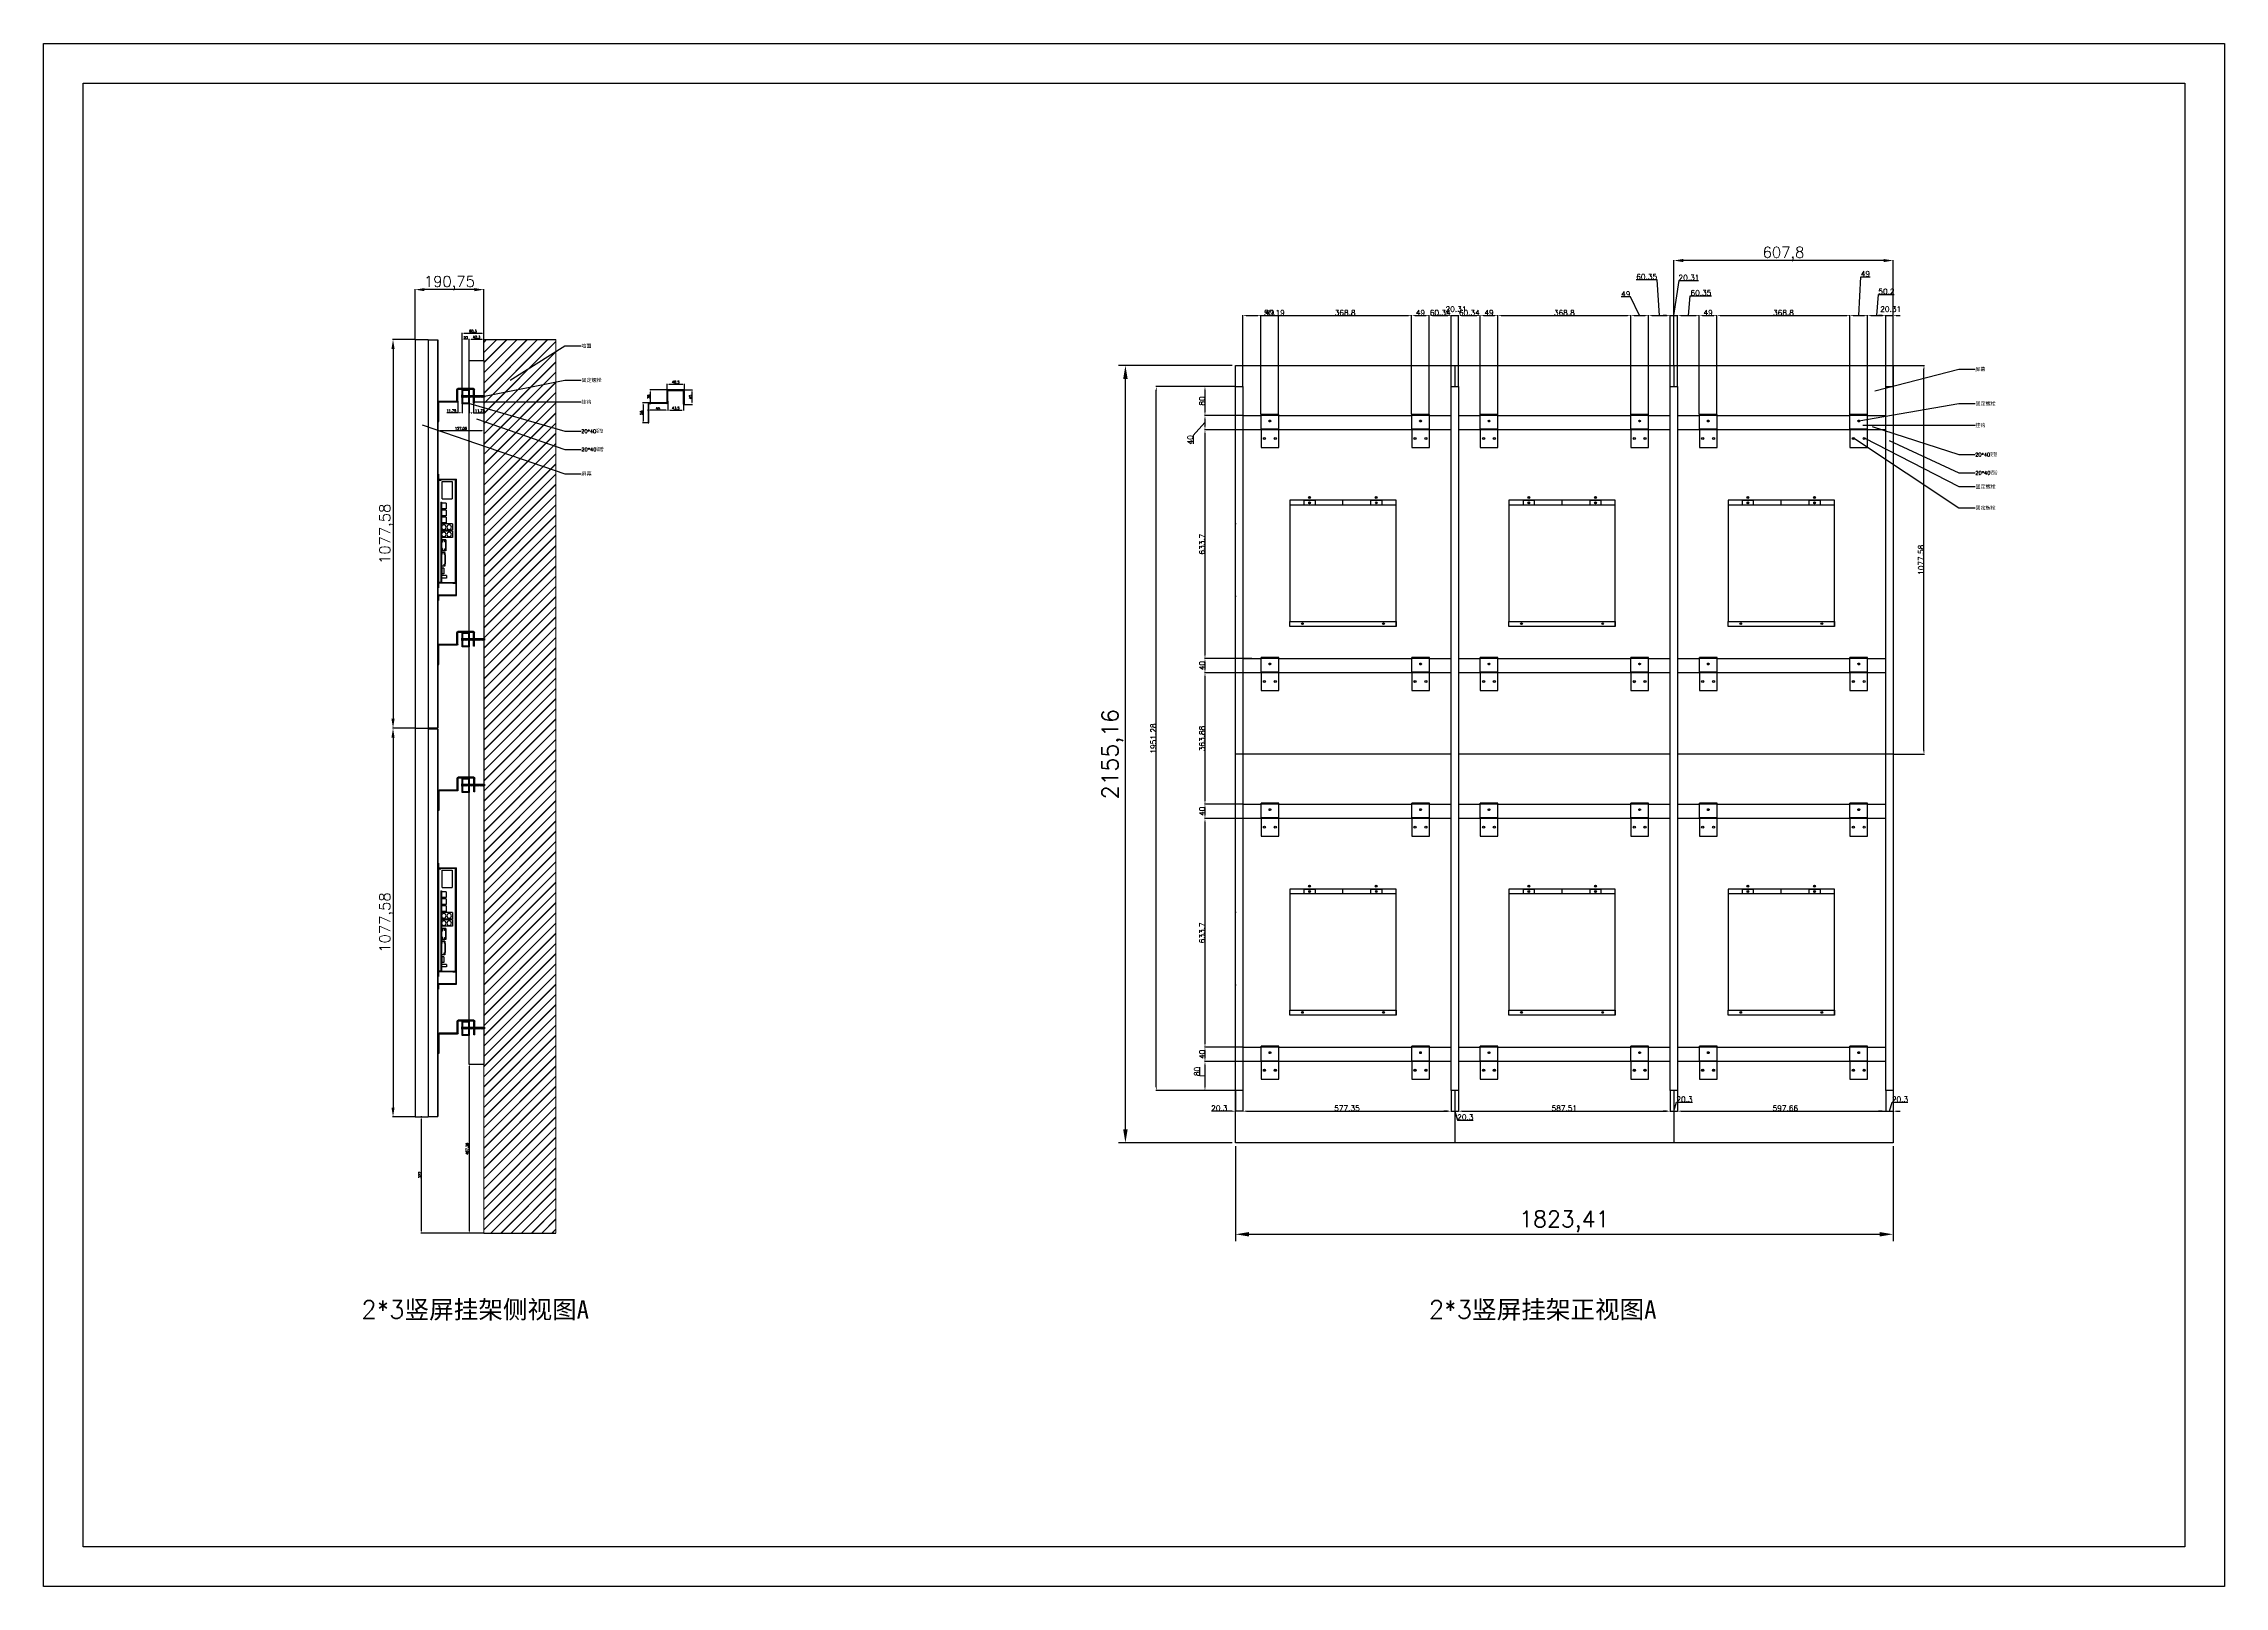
# Model space of a CAD drawing. Header units: millimetres. Extents: x -207 to 14821, y -6397 to 3639.
# Drawn here: x -207 to 5841, y -638 to 3639 of the extents above; entities that cross this region are included whole.
import ezdxf

# ---------------------------------------------------------------- set-up
doc = ezdxf.new("R2010")
doc.units = ezdxf.units.MM
doc.linetypes.add('HIDDEN', pattern=[0.375, 0.25, -0.125])
for name, color, linetype in [('02___PRT_ALL_AXES', 7, 'Continuous'), ('06___PRT_ALL_SURFS', 7, 'Continuous'), ('DEFAULT_2', 8, 'HIDDEN'), ('图框', 7, 'Continuous')]:
    doc.layers.add(name, color=color, linetype=linetype)
doc.layers.add('dim（尺寸标注）', color=4, linetype='Continuous', lineweight=13)
doc.layers.add('粗实线', color=7, linetype='Continuous', lineweight=25)
doc.styles.get("Standard").update_dxf_attribs({"font": 'txt', "bigfont": 'gbcbig.shx'})
doc.dimstyles.new('1-15', dxfattribs={"dimscale": 15, "dimtxt": 3, "dimasz": 2.5, "dimexe": 1.25, "dimexo": 0.625, "dimtad": 1, "dimtxsty": 'Standard', "dimcen": 2.5, "dimclrd": 4, "dimclre": 4, "dimclrt": 4, "dimadec": 0, "dimazin": 0, "dimtfac": 1, "dimtmove": 0, "dimatfit": 3, "dimfxl": 100, "dimfxlon": 1, "dimtfillclr": 4, "dimarcsym": 0})
doc.dimstyles.new('ISO-25', dxfattribs={"dimtxt": 7, "dimasz": 5, "dimexe": 1.25, "dimexo": 0.625, "dimtad": 1, "dimtxsty": 'Standard', "dimcen": 2.5, "dimclrd": 4, "dimclre": 4, "dimclrt": 4, "dimadec": 0, "dimazin": 0, "dimtfac": 1, "dimtmove": 0, "dimatfit": 3, "dimfxl": 1, "dimarcsym": 0})
doc.dimstyles.new('副本 ISO-25', dxfattribs={"dimtxt": 15, "dimasz": 10, "dimexe": 1.25, "dimexo": 0.625, "dimtad": 1, "dimdsep": 46, "dimtxsty": 'Standard', "dimcen": 2.5, "dimclrd": 4, "dimclre": 4, "dimclrt": 4, "dimadec": 0, "dimazin": 0, "dimtfac": 1, "dimtmove": 0, "dimatfit": 3, "dimfxl": 1, "dimarcsym": 0})

# ---------------------------------------------------------------- blocks, each defined once
blk = doc.blocks.new('hgdhgfdgdhgf')
at = {"color": 3, "linetype": 'Continuous'}
for p, q in [((-21740.9, 10464.5), (-21697.8, 10464.5)), ((-21740.9, 10464.5), (-21740.9, 10462)), ((-21697.8, 10464.5), (-21697.8, 10462)), ((-21743.6, 10461.8), (-21741.1, 10461.8)), ((-21743.6, 10424.5), (-21743.6, 10461.8)), ((-21743.6, 10424.5), (-21741.1, 10424.5)), ((-21741.1, 10424.5), (-21741.1, 10461.8)), ((-21740.9, 10462), (-21697.8, 10462)), ((-21695.1, 10461.8), (-21697.6, 10461.8)), ((-21697.6, 10429.2), (-21697.6, 10461.8)), ((-21697.6, 10429.2), (-21695.1, 10429.2)), ((-21695.1, 10429.2), (-21695.1, 10461.8)), ((-21694.9, 10429), (-21645.3, 10429)), ((-21694.9, 10426.5), (-21694.9, 10429)), ((-21694.9, 10426.5), (-21645.3, 10426.5)), ((-21645.3, 10429), (-21645.3, 10426.5)), ((-21642.6, 10426.3), (-21645.1, 10426.3)), ((-21645.1, 10373), (-21645.1, 10426.3))]:
    blk.add_line(p, q, dxfattribs=at)
for centre, radius, start, end in [((-21740.9, 10461.8), 2.7, 90, 180), ((-21697.8, 10461.8), 2.7, 0, 90), ((-21740.9, 10461.8), 0.2, 90, 180), ((-21697.8, 10461.8), 0.2, 0, 90), ((-21694.9, 10429.2), 2.7, 180, 270), ((-21694.9, 10429.2), 0.2, 180, 270), ((-21645.3, 10426.3), 2.7, 0, 90), ((-21645.3, 10426.3), 0.2, 0, 90)]:
    blk.add_arc(centre, radius, start, end, dxfattribs=at)
at = {"layer": '02___PRT_ALL_AXES', "color": 3, "linetype": 'Continuous'}
blk.add_line((-21642.6, 10373), (-21645.1, 10373), dxfattribs=at)
at = {"layer": '粗实线', "color": 3}
blk.add_line((-21642.6, 10426.3), (-21642.6, 10373), dxfattribs=at)
blk = doc.blocks.new('hgfdhhgh')
at = {"layer": '粗实线'}
for p in [(87.4, 302.1), (87.4, -371.6)]:
    blk.add_blockref('hgdhgfdgdhgf', p, dxfattribs=at)
blk = doc.blocks.new('gfsdgfgfsgg')
at = {"layer": '粗实线', "color": 1}
for p, q in [((-8243.3, 7890.3), (-8243.3, 7930.3)), ((-8243.3, 7930.3), (-8223.3, 7930.3)), ((-8241.3, 7892.3), (-8241.3, 7928.3)), ((-8241.3, 7928.3), (-8225.3, 7928.3)), ((-8225.3, 7928.3), (-8225.3, 7892.3)), ((-8223.3, 7930.3), (-8223.3, 7890.3)), ((-8223.3, 7890.3), (-8243.3, 7890.3)), ((-8225.3, 7892.3), (-8241.3, 7892.3))]:
    blk.add_line(p, q, dxfattribs=at)
blk = doc.blocks.new('*D8')
at = {"layer": 'Defpoints', "color": 0}
for p in [(824.2, 2818.8), (762.2, 1741.3), (824.2, 1741.3)]:
    blk.add_point(p, dxfattribs=at)
at = {"layer": 'dim（尺寸标注）', "color": 4, "lineweight": -2}
for p, q in [((823.6, 2818.8), (761, 2818.8)), ((762.2, 2792.8), (762.2, 1767.3)), ((823.6, 1741.3), (761, 1741.3))]:
    blk.add_line(p, q, dxfattribs=at)
at = {"layer": 'dim（尺寸标注）', "color": 4}
for points in [[(757.9, 2792.8), (766.6, 2792.8), (762.2, 2818.8)], [(757.9, 1767.3), (766.6, 1767.3), (762.2, 1741.3)]]:
    blk.add_solid(points, dxfattribs=at)
at = {"layer": 'dim（尺寸标注）', "color": 4, "lineweight": 13, "insert": (744.1, 2280.1), "char_height": 30, "attachment_point": 5, "rotation": 90}
blk.add_mtext('1077,58', dxfattribs=at)
blk = doc.blocks.new('*D9')
at = {"layer": 'Defpoints', "color": 0}
for p in [(823.2, 2957.1), (823.2, 2818.8), (1014, 2819.7)]:
    blk.add_point(p, dxfattribs=at)
at = {"layer": 'dim（尺寸标注）', "color": 4, "lineweight": -2}
for p, q in [((823.2, 2819.5), (823.2, 2958.4)), ((988, 2957.1), (849.2, 2957.1)), ((1014, 2820.3), (1014, 2958.4))]:
    blk.add_line(p, q, dxfattribs=at)
at = {"layer": 'dim（尺寸标注）', "color": 4}
for points in [[(849.2, 2961.4), (849.2, 2952.8), (823.2, 2957.1)], [(988, 2961.4), (988, 2952.8), (1014, 2957.1)]]:
    blk.add_solid(points, dxfattribs=at)
at = {"layer": 'dim（尺寸标注）', "color": 4, "lineweight": 13, "insert": (918.6, 2975.2), "char_height": 30, "attachment_point": 5}
blk.add_mtext('190,75', dxfattribs=at)
blk = doc.blocks.new('*D10')
at = {"layer": 'Defpoints', "color": 0}
for p in [(824.2, 1741.3), (762.2, 663.7), (824.2, 663.7)]:
    blk.add_point(p, dxfattribs=at)
at = {"layer": 'dim（尺寸标注）', "color": 4, "lineweight": -2}
for p, q in [((823.6, 1741.3), (761, 1741.3)), ((762.2, 1715.3), (762.2, 689.7)), ((823.6, 663.7), (761, 663.7))]:
    blk.add_line(p, q, dxfattribs=at)
at = {"layer": 'dim（尺寸标注）', "color": 4}
for points in [[(757.9, 1715.3), (766.6, 1715.3), (762.2, 1741.3)], [(757.9, 689.7), (766.6, 689.7), (762.2, 663.7)]]:
    blk.add_solid(points, dxfattribs=at)
at = {"layer": 'dim（尺寸标注）', "color": 4, "lineweight": 13, "insert": (744.1, 1202.5), "char_height": 30, "attachment_point": 5, "rotation": 90}
blk.add_mtext('1077,58', dxfattribs=at)
blk = doc.blocks.new('*D20')
at = {"color": 4, "lineweight": -2}
for p, q in [((953.7, 2681), (953.7, 2837.5)), ((958.7, 2836.2), (1009, 2836.2)), ((1014, 2761), (1014, 2837.5))]:
    blk.add_line(p, q, dxfattribs=at)
at = {"color": 4}
for points in [[(958.7, 2837), (958.7, 2835.4), (953.7, 2836.2)], [(1009, 2837), (1009, 2835.4), (1014, 2836.2)]]:
    blk.add_solid(points, dxfattribs=at)
at = {"layer": 'Defpoints', "color": 0}
for p in [(1014, 2836.2), (1014, 2760.4), (953.7, 2680.4)]:
    blk.add_point(p, dxfattribs=at)
at = {"color": 4, "insert": (983.8, 2840.9), "char_height": 7, "attachment_point": 5}
blk.add_mtext('60,3', dxfattribs=at)
blk = doc.blocks.new('*D11')
at = {"color": 4, "lineweight": -2}
for p, q in [((953.7, 2820.3), (953.7, 2820.9)), ((968.7, 2819.7), (958.7, 2819.7)), ((973.7, 2820.3), (973.7, 2820.9))]:
    blk.add_line(p, q, dxfattribs=at)
at = {"color": 4}
for points in [[(958.7, 2820.5), (958.7, 2818.8), (953.7, 2819.7)], [(968.7, 2820.5), (968.7, 2818.8), (973.7, 2819.7)]]:
    blk.add_solid(points, dxfattribs=at)
at = {"layer": 'Defpoints', "color": 0}
for p in [(953.7, 2819.7), (953.7, 2819.7), (973.7, 2819.7)]:
    blk.add_point(p, dxfattribs=at)
at = {"color": 4, "insert": (963.7, 2823.8), "char_height": 7, "attachment_point": 5}
blk.add_mtext('20', dxfattribs=at)
blk = doc.blocks.new('LL')
h = blk.add_hatch()
h.set_pattern_fill('JIS_LC_20A', color=256, scale=0.05, style=0)
h.paths.add_polyline_path([(2341.6, 2359.2), (2341.6, 2364.2), (2329.8, 2364.2), (2329.8, 2359.2)])
h.paths.add_polyline_path([(2311.8, 2364.2), (2311.8, 2359.2), (2327.8, 2359.2), (2327.8, 2364.2)])
h.paths.add_polyline_path([(2344.1, 2359.2), (2371.9, 2359.2), (2371.9, 2364.2), (2344.1, 2364.2)])
for p, q in [((2308.1, 2365.2), (2309.8, 2365.2)), ((2308.1, 2365.2), (2308.1, 2358.2)), ((2308.1, 2363), (2309.8, 2363)), ((2308.1, 2360.3), (2309.8, 2360.3)), ((2309.8, 2365.2), (2309.8, 2358.2)), ((2327.8, 2364.2), (2327.8, 2359.2)), ((2329.8, 2364.2), (2329.8, 2359.2)), ((2341.6, 2364.2), (2341.6, 2359.2)), ((2344.1, 2364.2), (2344.1, 2359.2)), ((2371.9, 2364.2), (2371.9, 2359.2)), ((2309.8, 2358.2), (2308.1, 2358.2))]:
    blk.add_line(p, q)
for points in [[(2311.8, 2364.2), (2327.8, 2364.2)], [(2311.8, 2359.2), (2311.8, 2364.2)], [(2327.8, 2359.2), (2311.8, 2359.2)], [(2329.8, 2364.2), (2341.6, 2364.2)], [(2341.6, 2359.2), (2329.8, 2359.2)], [(2344.1, 2364.2), (2371.9, 2364.2)], [(2371.9, 2359.2), (2344.1, 2359.2)]]:
    blk.add_lwpolyline(points)
blk = doc.blocks.new('*D22')
at = {"color": 4, "lineweight": -2}
for p, q in [((973.7, 804.1), (973.7, 346.7)), ((974.3, 809.1), (974.9, 809.1)), ((1013.3, 341.7), (972.4, 341.7))]:
    blk.add_line(p, q, dxfattribs=at)
at = {"color": 4}
for points in [[(972.8, 804.1), (974.5, 804.1), (973.7, 809.1)], [(972.8, 346.7), (974.5, 346.7), (973.7, 341.7)]]:
    blk.add_solid(points, dxfattribs=at)
at = {"layer": 'Defpoints', "color": 0}
for p in [(973.7, 809.1), (973.7, 341.7), (1014, 341.7)]:
    blk.add_point(p, dxfattribs=at)
at = {"color": 4, "insert": (968.9, 575.4), "char_height": 7, "attachment_point": 5, "rotation": 90}
blk.add_mtext('467,39', dxfattribs=at)
blk = doc.blocks.new('*D23')
at = {"color": 4, "lineweight": -2}
for p, q in [((841.9, 663.7), (839.2, 663.7)), ((840.5, 658.7), (840.5, 346.7)), ((1012.7, 341.7), (839.2, 341.7))]:
    blk.add_line(p, q, dxfattribs=at)
at = {"color": 4}
for points in [[(839.7, 658.7), (841.3, 658.7), (840.5, 663.7)], [(839.7, 346.7), (841.3, 346.7), (840.5, 341.7)]]:
    blk.add_solid(points, dxfattribs=at)
at = {"layer": 'Defpoints', "color": 0}
for p in [(842.6, 663.7), (840.5, 341.7), (1013.3, 341.7)]:
    blk.add_point(p, dxfattribs=at)
at = {"color": 4, "insert": (836.4, 502.7), "char_height": 7, "attachment_point": 5, "rotation": 90}
blk.add_mtext('322', dxfattribs=at)
blk = doc.blocks.new('*D25')
at = {"color": 4, "lineweight": -2}
for p, q in [((941.9, 2615.5), (911.2, 2615.5)), ((941.9, 2646.9), (941.9, 2614.3)), ((948.7, 2615.5), (946.9, 2615.5)), ((953.7, 2639.7), (953.7, 2614.3))]:
    blk.add_line(p, q, dxfattribs=at)
at = {"color": 4}
for points in [[(946.9, 2616.3), (946.9, 2614.7), (941.9, 2615.5)], [(948.7, 2616.3), (948.7, 2614.7), (953.7, 2615.5)]]:
    blk.add_solid(points, dxfattribs=at)
at = {"layer": 'Defpoints', "color": 0}
for p in [(941.9, 2647.6), (941.9, 2615.5), (953.7, 2640.4)]:
    blk.add_point(p, dxfattribs=at)
at = {"color": 4, "insert": (924, 2620.2), "char_height": 7, "attachment_point": 5}
blk.add_mtext('11,75', dxfattribs=at)
blk = doc.blocks.new('*D26')
at = {"color": 4, "lineweight": -2}
for p, q in [((886.9, 2590.7), (886.9, 2565.2)), ((891.9, 2566.5), (1009, 2566.5)), ((1014, 2596.8), (1014, 2565.2))]:
    blk.add_line(p, q, dxfattribs=at)
at = {"color": 4}
for points in [[(891.9, 2567.3), (891.9, 2565.6), (886.9, 2566.5)], [(1009, 2567.3), (1009, 2565.6), (1014, 2566.5)]]:
    blk.add_solid(points, dxfattribs=at)
at = {"layer": 'Defpoints', "color": 0}
for p in [(886.9, 2591.4), (1014, 2597.4), (1014, 2566.5)]:
    blk.add_point(p, dxfattribs=at)
at = {"color": 4, "insert": (950.4, 2571.2), "char_height": 7, "attachment_point": 5}
blk.add_mtext('127,06', dxfattribs=at)
blk = doc.blocks.new('*D27')
at = {"color": 4, "lineweight": -2}
for p, q in [((973.7, 2639.7), (973.7, 2614.3)), ((978.7, 2615.5), (980.4, 2615.5)), ((985.4, 2642.2), (985.4, 2614.3)), ((985.4, 2615.5), (1016.2, 2615.5))]:
    blk.add_line(p, q, dxfattribs=at)
at = {"color": 4}
for points in [[(978.7, 2616.3), (978.7, 2614.7), (973.7, 2615.5)], [(980.4, 2616.3), (980.4, 2614.7), (985.4, 2615.5)]]:
    blk.add_solid(points, dxfattribs=at)
at = {"layer": 'Defpoints', "color": 0}
for p in [(973.7, 2640.4), (985.4, 2642.9), (985.4, 2615.5)]:
    blk.add_point(p, dxfattribs=at)
at = {"color": 4, "insert": (1003.3, 2620.2), "char_height": 7, "attachment_point": 5}
blk.add_mtext('11,75', dxfattribs=at)
blk = doc.blocks.new('GG')
at = {"color": 3, "linetype": 'Continuous'}
for p, q in [((2878.3, 2376.6), (2880.8, 2376.6)), ((2878.3, 2344), (2878.3, 2376.6)), ((2880.8, 2344), (2880.8, 2376.6)), ((2924.1, 2379.3), (2881, 2379.3)), ((2881, 2379.3), (2881, 2376.8)), ((2924.1, 2376.8), (2881, 2376.8)), ((2924.1, 2379.3), (2924.1, 2376.8)), ((2926.8, 2376.6), (2924.3, 2376.6)), ((2924.3, 2339.3), (2924.3, 2376.6)), ((2926.8, 2339.3), (2926.8, 2376.6)), ((2825.8, 2341.1), (2828.3, 2341.1)), ((2828.3, 2287.8), (2828.3, 2341.1)), ((2878.1, 2343.8), (2828.5, 2343.8)), ((2828.5, 2343.8), (2828.5, 2341.3)), ((2878.1, 2341.3), (2828.5, 2341.3)), ((2878.1, 2341.3), (2878.1, 2343.8)), ((2880.8, 2344), (2878.3, 2344)), ((2926.8, 2339.3), (2924.3, 2339.3))]:
    blk.add_line(p, q, dxfattribs=at)
for centre, radius, start, end in [((2881, 2376.6), 2.7, 90, 180), ((2881, 2376.6), 0.2, 90, 180), ((2924.1, 2376.6), 2.7, 0, 90), ((2924.1, 2376.6), 0.2, 0, 90), ((2828.5, 2341.1), 2.7, 90, 180), ((2828.5, 2341.1), 0.2, 90, 180), ((2878.1, 2344), 2.7, 270, 0), ((2878.1, 2344), 0.2, 270, 0)]:
    blk.add_arc(centre, radius, start, end, dxfattribs=at)
at = {"layer": '02___PRT_ALL_AXES', "color": 3, "linetype": 'Continuous'}
blk.add_line((2825.8, 2287.8), (2828.3, 2287.8), dxfattribs=at)
at = {"layer": '粗实线', "color": 3}
blk.add_line((2825.8, 2341.1), (2825.8, 2287.8), dxfattribs=at)
blk = doc.blocks.new('*D16')
at = {"color": 4, "lineweight": -2}
for p, q in [((1560.9, 2679.1), (1592.7, 2679.1)), ((1591.4, 2644.1), (1591.4, 2674.1)), ((1569.3, 2639.1), (1592.7, 2639.1))]:
    blk.add_line(p, q, dxfattribs=at)
at = {"color": 4}
for points in [[(1590.6, 2674.1), (1592.3, 2674.1), (1591.4, 2679.1)], [(1590.6, 2644.1), (1592.3, 2644.1), (1591.4, 2639.1)]]:
    blk.add_solid(points, dxfattribs=at)
at = {"layer": 'Defpoints', "color": 0}
for p in [(1560.3, 2679.1), (1591.4, 2679.1), (1568.6, 2639.1)]:
    blk.add_point(p, dxfattribs=at)
at = {"color": 4, "insert": (1587.3, 2659.1), "char_height": 7, "attachment_point": 5, "rotation": 90}
blk.add_mtext('40', dxfattribs=at)
blk = doc.blocks.new('*D28')
at = {"color": 4, "lineweight": -2}
for p, q in [((1522.1, 2677), (1522.1, 2696.4)), ((1527.1, 2695.2), (1565.6, 2695.2)), ((1570.6, 2677), (1570.6, 2696.4))]:
    blk.add_line(p, q, dxfattribs=at)
at = {"color": 4}
for points in [[(1527.1, 2696), (1527.1, 2694.4), (1522.1, 2695.2)], [(1565.6, 2696), (1565.6, 2694.4), (1570.6, 2695.2)]]:
    blk.add_solid(points, dxfattribs=at)
at = {"layer": 'Defpoints', "color": 0}
for p in [(1522.1, 2676.4), (1570.6, 2695.2), (1570.6, 2676.4)]:
    blk.add_point(p, dxfattribs=at)
at = {"color": 4, "insert": (1546.4, 2699.9), "char_height": 7, "attachment_point": 5}
blk.add_mtext('48,5', dxfattribs=at)
blk = doc.blocks.new('*D29')
at = {"color": 4, "lineweight": -2}
for p, q in [((1524.6, 2643.2), (1524.6, 2622)), ((1529.6, 2623.3), (1563.1, 2623.3)), ((1568.1, 2643.2), (1568.1, 2622))]:
    blk.add_line(p, q, dxfattribs=at)
at = {"color": 4}
for points in [[(1529.6, 2624.1), (1529.6, 2622.4), (1524.6, 2623.3)], [(1563.1, 2624.1), (1563.1, 2622.4), (1568.1, 2623.3)]]:
    blk.add_solid(points, dxfattribs=at)
at = {"layer": 'Defpoints', "color": 0}
for p in [(1524.6, 2643.8), (1568.1, 2643.8), (1568.1, 2623.3)]:
    blk.add_point(p, dxfattribs=at)
at = {"color": 4, "insert": (1546.4, 2628), "char_height": 7, "attachment_point": 5}
blk.add_mtext('43,5', dxfattribs=at)
blk = doc.blocks.new('*D30')
at = {"color": 4, "lineweight": -2}
for p, q in [((1469.6, 2621.5), (1469.6, 2624.4)), ((1519.6, 2623.1), (1474.6, 2623.1)), ((1524.6, 2648.3), (1524.6, 2621.9))]:
    blk.add_line(p, q, dxfattribs=at)
at = {"color": 4}
for points in [[(1474.6, 2623.9), (1474.6, 2622.3), (1469.6, 2623.1)], [(1519.6, 2623.9), (1519.6, 2622.3), (1524.6, 2623.1)]]:
    blk.add_solid(points, dxfattribs=at)
at = {"layer": 'Defpoints', "color": 0}
for p in [(1469.6, 2623.1), (1469.6, 2620.9), (1524.6, 2648.9)]:
    blk.add_point(p, dxfattribs=at)
at = {"color": 4, "insert": (1497.1, 2627.2), "char_height": 7, "attachment_point": 5}
blk.add_mtext('55', dxfattribs=at)
blk = doc.blocks.new('*D31')
at = {"color": 4, "lineweight": -2}
for p, q in [((1524.2, 2679.1), (1474.3, 2679.1)), ((1475.6, 2674.1), (1475.6, 2646.1)), ((1473, 2641.1), (1476.8, 2641.1))]:
    blk.add_line(p, q, dxfattribs=at)
at = {"color": 4}
for points in [[(1474.7, 2674.1), (1476.4, 2674.1), (1475.6, 2679.1)], [(1474.7, 2646.1), (1476.4, 2646.1), (1475.6, 2641.1)]]:
    blk.add_solid(points, dxfattribs=at)
at = {"layer": 'Defpoints', "color": 0}
for p in [(1524.8, 2679.1), (1472.3, 2641.1), (1475.6, 2641.1)]:
    blk.add_point(p, dxfattribs=at)
at = {"color": 4, "insert": (1471.4, 2660.1), "char_height": 7, "attachment_point": 5, "rotation": 90}
blk.add_mtext('38', dxfattribs=at)
blk = doc.blocks.new('*D32')
at = {"color": 4, "lineweight": -2}
for p, q in [((1474, 2643.6), (1454.3, 2643.6)), ((1455.5, 2638.6), (1455.5, 2592.6)), ((1469, 2587.6), (1454.3, 2587.6))]:
    blk.add_line(p, q, dxfattribs=at)
at = {"color": 4}
for points in [[(1454.7, 2638.6), (1456.4, 2638.6), (1455.5, 2643.6)], [(1454.7, 2592.6), (1456.4, 2592.6), (1455.5, 2587.6)]]:
    blk.add_solid(points, dxfattribs=at)
at = {"layer": 'Defpoints', "color": 0}
for p in [(1474.6, 2643.6), (1455.5, 2587.6), (1469.6, 2587.6)]:
    blk.add_point(p, dxfattribs=at)
at = {"color": 4, "insert": (1451.4, 2615.6), "char_height": 7, "attachment_point": 5, "rotation": 90}
blk.add_mtext('56', dxfattribs=at)
blk = doc.blocks.new('*D33')
at = {"color": 4, "lineweight": -2}
for p, q in [((973.7, 2761), (973.7, 2820.9)), ((978.7, 2819.7), (1009, 2819.7)), ((1014, 2761.6), (1014, 2820.9))]:
    blk.add_line(p, q, dxfattribs=at)
at = {"color": 4}
for points in [[(978.7, 2820.5), (978.7, 2818.8), (973.7, 2819.7)], [(1009, 2820.5), (1009, 2818.8), (1014, 2819.7)]]:
    blk.add_solid(points, dxfattribs=at)
at = {"layer": 'Defpoints', "color": 0}
for p in [(1014, 2819.7), (973.7, 2760.4), (1014, 2761)]:
    blk.add_point(p, dxfattribs=at)
at = {"color": 4, "insert": (993.8, 2824.4), "char_height": 7, "attachment_point": 5}
blk.add_mtext('40,3', dxfattribs=at)
blk = doc.blocks.new('hgfdhgdhgd')
at = {"color": 3, "linetype": 'Continuous'}
for p, q in [((-21144.3, 10464.5), (-21193.3, 10464.5)), ((-21193.3, 10424.5), (-21193.3, 10464.5)), ((-21144.3, 10424.5), (-21144.3, 10464.5)), ((-21144.3, 10462), (-21193.3, 10462)), ((-21193.3, 10424.5), (-21144.3, 10424.5))]:
    blk.add_line(p, q, dxfattribs=at)
at = {"color": 7, "linetype": 'Continuous'}
for p, q in [((-21193.3, 10424.5), (-21193.3, 10373)), ((-21144.3, 10373), (-21144.3, 10424.5))]:
    blk.add_line(p, q, dxfattribs=at)
at = {"layer": '02___PRT_ALL_AXES', "color": 7, "linetype": 'Continuous'}
blk.add_line((-21193.3, 10373), (-21144.3, 10373), dxfattribs=at)
at = {"layer": '02___PRT_ALL_AXES', "color": 3, "linetype": 'Continuous'}
blk.add_circle((-21168.8, 10446.7), 2.1, dxfattribs=at)
at = {"layer": '02___PRT_ALL_AXES', "color": 7, "linetype": 'Continuous'}
for centre in [(-21183.8, 10398), (-21153.8, 10398)]:
    blk.add_circle(centre, 3, dxfattribs=at)
at = {"layer": 'DEFAULT_2', "color": 8, "linetype": 'HIDDEN'}
blk.add_circle((-21168.8, 10446.7), 2.5, dxfattribs=at)
blk = doc.blocks.new('*D38')
at = {"layer": 'Defpoints', "color": 0}
for p in [(4314.5, 3037.8), (4314.5, 2746.9), (4922.3, 2746.9)]:
    blk.add_point(p, dxfattribs=at)
at = {"layer": 'dim（尺寸标注）', "color": 4, "lineweight": -2}
for p, q in [((4314.5, 2747.5), (4314.5, 3039)), ((4896.3, 3037.8), (4340.5, 3037.8)), ((4922.3, 2747.5), (4922.3, 3039))]:
    blk.add_line(p, q, dxfattribs=at)
at = {"layer": 'dim（尺寸标注）', "color": 4}
for points in [[(4340.5, 3042.1), (4340.5, 3033.4), (4314.5, 3037.8)], [(4896.3, 3042.1), (4896.3, 3033.4), (4922.3, 3037.8)]]:
    blk.add_solid(points, dxfattribs=at)
at = {"layer": 'dim（尺寸标注）', "color": 4, "lineweight": 13, "insert": (4618.4, 3055.9), "char_height": 30, "attachment_point": 5}
blk.add_mtext('607,8', dxfattribs=at)
blk = doc.blocks.new('S')
at = {"color": 2}
for p, q in [((3203.4, 2460.5), (3223.7, 2460.5)), ((3203.4, 509.2), (3203.4, 2460.5)), ((3223.7, 2460.5), (3223.7, 509.2)), ((3223.7, 509.2), (3203.4, 509.2))]:
    blk.add_line(p, q, dxfattribs=at)
blk = doc.blocks.new('*D42')
at = {"color": 4, "lineweight": -2}
for p, q in [((3089.5, 2746.9), (2774.6, 2746.9)), ((2793.4, 629.2), (2793.4, 2709.4)), ((3089.5, 591.7), (2774.6, 591.7))]:
    blk.add_line(p, q, dxfattribs=at)
at = {"color": 4}
for points in [[(2787.1, 2709.4), (2799.6, 2709.4), (2793.4, 2746.9)], [(2787.1, 629.2), (2799.6, 629.2), (2793.4, 591.7)]]:
    blk.add_solid(points, dxfattribs=at)
at = {"layer": 'Defpoints', "color": 0}
for p in [(2793.4, 2746.9), (3098.9, 2746.9), (3098.9, 591.7)]:
    blk.add_point(p, dxfattribs=at)
at = {"color": 4, "insert": (2757.7, 1669.3), "char_height": 45, "attachment_point": 5, "rotation": 90}
blk.add_mtext('2155,16', dxfattribs=at)
blk = doc.blocks.new('*D39')
at = {"color": 4, "lineweight": -2}
for p, q in [((3098.9, 582.3), (3098.9, 319.6)), ((4922.3, 582.3), (4922.3, 319.6)), ((3136.4, 338.3), (4884.8, 338.3))]:
    blk.add_line(p, q, dxfattribs=at)
at = {"color": 4}
for points in [[(3136.4, 344.6), (3136.4, 332.1), (3098.9, 338.3)], [(4884.8, 344.6), (4884.8, 332.1), (4922.3, 338.3)]]:
    blk.add_solid(points, dxfattribs=at)
at = {"layer": 'Defpoints', "color": 0}
for p in [(3098.9, 591.7), (4922.3, 591.7), (4922.3, 338.3)]:
    blk.add_point(p, dxfattribs=at)
at = {"color": 4, "insert": (4010.6, 373.9), "char_height": 45, "attachment_point": 5}
blk.add_mtext('1823,41', dxfattribs=at)
blk = doc.blocks.new('*D43')
at = {"color": 4, "lineweight": -2}
for p, q in [((4923, 2746.9), (5009.3, 2746.9)), ((5008, 1679.3), (5008, 2736.9)), ((4923, 1669.3), (5009.3, 1669.3))]:
    blk.add_line(p, q, dxfattribs=at)
at = {"color": 4}
for points in [[(5006.3, 2736.9), (5009.7, 2736.9), (5008, 2746.9)], [(5006.3, 1679.3), (5009.7, 1679.3), (5008, 1669.3)]]:
    blk.add_solid(points, dxfattribs=at)
at = {"layer": 'Defpoints', "color": 0}
for p in [(4922.3, 2746.9), (5008, 2746.9), (4922.3, 1669.3)]:
    blk.add_point(p, dxfattribs=at)
at = {"color": 4, "insert": (4999.9, 2208.1), "char_height": 15, "attachment_point": 5, "rotation": 90}
blk.add_mtext('1077.58', dxfattribs=at)
blk = doc.blocks.new('*D219')
at = {"color": 4, "lineweight": -2}
for p, q in [((3098.3, 2688.4), (2877.7, 2688.4)), ((2879, 747.1), (2879, 2678.4)), ((3098.3, 737.1), (2877.7, 737.1))]:
    blk.add_line(p, q, dxfattribs=at)
at = {"color": 4}
for points in [[(2877.3, 2678.4), (2880.6, 2678.4), (2879, 2688.4)], [(2877.3, 747.1), (2880.6, 747.1), (2879, 737.1)]]:
    blk.add_solid(points, dxfattribs=at)
at = {"layer": 'Defpoints', "color": 0}
for p in [(2879, 2688.4), (3098.9, 2688.4), (3098.9, 737.1)]:
    blk.add_point(p, dxfattribs=at)
at = {"color": 4, "insert": (2870.9, 1712.7), "char_height": 15, "attachment_point": 5, "rotation": 90}
blk.add_mtext('1951.28', dxfattribs=at)
blk = doc.blocks.new('*D220')
at = {"color": 4, "lineweight": -2}
for p, q in [((3098.9, 736.5), (3098.9, 678.3)), ((3119.2, 736.5), (3119.2, 678.3)), ((3088.9, 679.6), (3031.7, 679.6)), ((3119.2, 679.6), (3098.9, 679.6)), ((3129.2, 679.6), (3139.2, 679.6))]:
    blk.add_line(p, q, dxfattribs=at)
at = {"color": 4}
for points in [[(3088.9, 681.2), (3088.9, 677.9), (3098.9, 679.6)], [(3129.2, 681.2), (3129.2, 677.9), (3119.2, 679.6)]]:
    blk.add_solid(points, dxfattribs=at)
at = {"layer": 'Defpoints', "color": 0}
for p in [(3098.9, 737.1), (3119.2, 737.1), (3119.2, 679.6)]:
    blk.add_point(p, dxfattribs=at)
at = {"color": 4, "insert": (3053.6, 687.7), "char_height": 15, "attachment_point": 5}
blk.add_mtext('20.3', dxfattribs=at)
blk = doc.blocks.new('*D221')
at = {"color": 4, "lineweight": -2}
for p, q in [((3119.2, 736.5), (3119.2, 678.3)), ((3696.6, 736.5), (3696.6, 678.3)), ((3129.2, 679.6), (3686.6, 679.6))]:
    blk.add_line(p, q, dxfattribs=at)
at = {"color": 4}
for points in [[(3129.2, 681.2), (3129.2, 677.9), (3119.2, 679.6)], [(3686.6, 681.2), (3686.6, 677.9), (3696.6, 679.6)]]:
    blk.add_solid(points, dxfattribs=at)
at = {"layer": 'Defpoints', "color": 0}
for p in [(3119.2, 737.1), (3696.6, 737.1), (3696.6, 679.6)]:
    blk.add_point(p, dxfattribs=at)
at = {"color": 4, "insert": (3407.9, 687.7), "char_height": 15, "attachment_point": 5}
blk.add_mtext('577.35', dxfattribs=at)
blk = doc.blocks.new('*D222')
at = {"color": 4, "lineweight": -2}
for p, q in [((3696.6, 736.5), (3696.6, 678.3)), ((3716.9, 736.5), (3716.9, 678.3)), ((3686.6, 679.6), (3676.6, 679.6)), ((3696.6, 679.6), (3716.9, 679.6)), ((3696.6, 679.6), (3716.9, 679.6)), ((3706.7, 679.6), (3714.1, 654.9)), ((3726.9, 679.6), (3736.9, 679.6)), ((3714.1, 654.9), (3757.9, 654.9))]:
    blk.add_line(p, q, dxfattribs=at)
at = {"color": 4}
for points in [[(3686.6, 681.2), (3686.6, 677.9), (3696.6, 679.6)], [(3726.9, 681.2), (3726.9, 677.9), (3716.9, 679.6)]]:
    blk.add_solid(points, dxfattribs=at)
at = {"layer": 'Defpoints', "color": 0}
for p in [(3696.6, 737.1), (3716.9, 737.1), (3716.9, 679.6)]:
    blk.add_point(p, dxfattribs=at)
at = {"color": 4, "insert": (3736, 663), "char_height": 15, "attachment_point": 5}
blk.add_mtext('20.3', dxfattribs=at)
blk = doc.blocks.new('*D223')
at = {"color": 4, "lineweight": -2}
for p, q in [((3716.9, 736.5), (3716.9, 678.3)), ((3726.9, 679.6), (4294.4, 679.6)), ((4304.4, 680.2), (4304.4, 680.8))]:
    blk.add_line(p, q, dxfattribs=at)
at = {"color": 4}
for points in [[(3726.9, 681.2), (3726.9, 677.9), (3716.9, 679.6)], [(4294.4, 681.2), (4294.4, 677.9), (4304.4, 679.6)]]:
    blk.add_solid(points, dxfattribs=at)
at = {"layer": 'Defpoints', "color": 0}
for p in [(3716.9, 737.1), (4304.4, 679.6), (4304.4, 679.6)]:
    blk.add_point(p, dxfattribs=at)
at = {"color": 4, "insert": (4010.6, 687.7), "char_height": 15, "attachment_point": 5}
blk.add_mtext('587.51', dxfattribs=at)
blk = doc.blocks.new('*D224')
at = {"color": 4, "lineweight": -2}
for p, q in [((4304.4, 736.5), (4304.4, 678.3)), ((4294.4, 679.6), (4284.4, 679.6)), ((4304.4, 679.6), (4324.7, 679.6)), ((4304.4, 679.6), (4324.7, 679.6)), ((4314.5, 679.6), (4321.9, 704.3)), ((4321.9, 704.3), (4365.7, 704.3)), ((4324.7, 680.2), (4324.7, 680.8)), ((4334.7, 679.6), (4344.7, 679.6))]:
    blk.add_line(p, q, dxfattribs=at)
at = {"color": 4}
for points in [[(4294.4, 681.2), (4294.4, 677.9), (4304.4, 679.6)], [(4334.7, 681.2), (4334.7, 677.9), (4324.7, 679.6)]]:
    blk.add_solid(points, dxfattribs=at)
at = {"layer": 'Defpoints', "color": 0}
for p in [(4304.4, 737.1), (4324.7, 679.6), (4324.7, 679.6)]:
    blk.add_point(p, dxfattribs=at)
at = {"color": 4, "insert": (4343.8, 712.4), "char_height": 15, "attachment_point": 5}
blk.add_mtext('20.3', dxfattribs=at)
blk = doc.blocks.new('*D225')
at = {"color": 4, "lineweight": -2}
for p, q in [((4324.7, 736.5), (4324.7, 678.3)), ((4334.7, 679.6), (4912.3, 679.6)), ((4922.3, 680.2), (4922.3, 680.8))]:
    blk.add_line(p, q, dxfattribs=at)
at = {"color": 4}
for points in [[(4334.7, 681.2), (4334.7, 677.9), (4324.7, 679.6)], [(4912.3, 681.2), (4912.3, 677.9), (4922.3, 679.6)]]:
    blk.add_solid(points, dxfattribs=at)
at = {"layer": 'Defpoints', "color": 0}
for p in [(4324.7, 737.1), (4922.3, 679.6), (4922.3, 679.6)]:
    blk.add_point(p, dxfattribs=at)
at = {"color": 4, "insert": (4623.5, 687.7), "char_height": 15, "attachment_point": 5}
blk.add_mtext('597.66', dxfattribs=at)
blk = doc.blocks.new('*D226')
at = {"color": 4, "lineweight": -2}
for p, q in [((4902, 736.5), (4902, 678.3)), ((4892, 679.6), (4882, 679.6)), ((4902, 679.6), (4922.3, 679.6)), ((4902, 679.6), (4922.3, 679.6)), ((4912.2, 679.6), (4919.6, 704.3)), ((4919.6, 704.3), (4963.3, 704.3)), ((4922.3, 680.2), (4922.3, 680.8)), ((4932.3, 679.6), (4942.3, 679.6))]:
    blk.add_line(p, q, dxfattribs=at)
at = {"color": 4}
for points in [[(4892, 681.2), (4892, 677.9), (4902, 679.6)], [(4932.3, 681.2), (4932.3, 677.9), (4922.3, 679.6)]]:
    blk.add_solid(points, dxfattribs=at)
at = {"layer": 'Defpoints', "color": 0}
for p in [(4902, 737.1), (4922.3, 679.6), (4922.3, 679.6)]:
    blk.add_point(p, dxfattribs=at)
at = {"color": 4, "insert": (4941.5, 712.4), "char_height": 15, "attachment_point": 5}
blk.add_mtext('20.3', dxfattribs=at)
blk = doc.blocks.new('*D194')
at = {"color": 4, "lineweight": -2}
for p, q in [((3098.3, 2688.4), (3012.8, 2688.4)), ((3014, 2678.4), (3014, 2618.4)), ((3118.6, 2608.4), (3012.8, 2608.4))]:
    blk.add_line(p, q, dxfattribs=at)
at = {"color": 4}
for points in [[(3012.4, 2678.4), (3015.7, 2678.4), (3014, 2688.4)], [(3012.4, 2618.4), (3015.7, 2618.4), (3014, 2608.4)]]:
    blk.add_solid(points, dxfattribs=at)
at = {"layer": 'Defpoints', "color": 0}
for p in [(3098.9, 2688.4), (3014, 2608.4), (3119.2, 2608.4)]:
    blk.add_point(p, dxfattribs=at)
at = {"color": 4, "insert": (3005.9, 2648.4), "char_height": 15, "attachment_point": 5, "rotation": 90}
blk.add_mtext('80', dxfattribs=at)
blk = doc.blocks.new('*D227')
at = {"color": 4, "lineweight": -2}
for p, q in [((3118.6, 2608.4), (3012.8, 2608.4)), ((3014, 2588.4), (2981.2, 2552.9)), ((2981.2, 2552.9), (2981.2, 2529.2)), ((3118.6, 2568.4), (3012.8, 2568.4)), ((3014, 2598.4), (3014, 2578.4))]:
    blk.add_line(p, q, dxfattribs=at)
at = {"color": 4}
for points in [[(3012.4, 2598.4), (3015.7, 2598.4), (3014, 2608.4)], [(3012.4, 2578.4), (3015.7, 2578.4), (3014, 2568.4)]]:
    blk.add_solid(points, dxfattribs=at)
at = {"layer": 'Defpoints', "color": 0}
for p in [(3119.2, 2608.4), (3014, 2568.4), (3119.2, 2568.4)]:
    blk.add_point(p, dxfattribs=at)
at = {"color": 4, "insert": (2973.1, 2541), "char_height": 15, "attachment_point": 5, "rotation": 90}
blk.add_mtext('40', dxfattribs=at)
blk = doc.blocks.new('*D228')
at = {"color": 4, "lineweight": -2}
for p, q in [((3118.6, 2568.4), (3012.8, 2568.4)), ((3014, 2558.4), (3014, 1944.7)), ((3143.7, 1934.7), (3012.8, 1934.7))]:
    blk.add_line(p, q, dxfattribs=at)
at = {"color": 4}
for points in [[(3012.4, 2558.4), (3015.7, 2558.4), (3014, 2568.4)], [(3012.4, 1944.7), (3015.7, 1944.7), (3014, 1934.7)]]:
    blk.add_solid(points, dxfattribs=at)
at = {"layer": 'Defpoints', "color": 0}
for p in [(3119.2, 2568.4), (3014, 1934.7), (3144.3, 1934.7)]:
    blk.add_point(p, dxfattribs=at)
at = {"color": 4, "insert": (3005.9, 2251.5), "char_height": 15, "attachment_point": 5, "rotation": 90}
blk.add_mtext('633.7', dxfattribs=at)
blk = doc.blocks.new('*D204')
at = {"color": 4, "lineweight": -2}
for p, q in [((3143.7, 1934.7), (3012.8, 1934.7)), ((3118.6, 1894.7), (3012.8, 1894.7)), ((3014, 1924.7), (3014, 1904.7))]:
    blk.add_line(p, q, dxfattribs=at)
at = {"color": 4}
for points in [[(3012.4, 1924.7), (3015.7, 1924.7), (3014, 1934.7)], [(3012.4, 1904.7), (3015.7, 1904.7), (3014, 1894.7)]]:
    blk.add_solid(points, dxfattribs=at)
at = {"layer": 'Defpoints', "color": 0}
for p in [(3014, 1894.7), (3119.2, 1894.7), (3144.3, 1934.7)]:
    blk.add_point(p, dxfattribs=at)
at = {"color": 4, "insert": (3005.9, 1914.7), "char_height": 15, "attachment_point": 5, "rotation": 90}
blk.add_mtext('40', dxfattribs=at)
blk = doc.blocks.new('*D205')
at = {"color": 4, "lineweight": -2}
for p, q in [((3118.6, 1894.7), (3012.8, 1894.7)), ((3014, 1884.7), (3014, 1540.8)), ((3118.6, 1530.8), (3012.8, 1530.8))]:
    blk.add_line(p, q, dxfattribs=at)
at = {"color": 4}
for points in [[(3012.4, 1884.7), (3015.7, 1884.7), (3014, 1894.7)], [(3012.4, 1540.8), (3015.7, 1540.8), (3014, 1530.8)]]:
    blk.add_solid(points, dxfattribs=at)
at = {"layer": 'Defpoints', "color": 0}
for p in [(3119.2, 1894.7), (3014, 1530.8), (3119.2, 1530.8)]:
    blk.add_point(p, dxfattribs=at)
at = {"color": 4, "insert": (3005.9, 1712.7), "char_height": 15, "attachment_point": 5, "rotation": 90}
blk.add_mtext('363.88', dxfattribs=at)
blk = doc.blocks.new('*D206')
at = {"color": 4, "lineweight": -2}
for p, q in [((3118.6, 1530.8), (3012.8, 1530.8)), ((3014, 1520.8), (3014, 1500.8)), ((3118.6, 1490.8), (3012.8, 1490.8))]:
    blk.add_line(p, q, dxfattribs=at)
at = {"color": 4}
for points in [[(3012.4, 1520.8), (3015.7, 1520.8), (3014, 1530.8)], [(3012.4, 1500.8), (3015.7, 1500.8), (3014, 1490.8)]]:
    blk.add_solid(points, dxfattribs=at)
at = {"layer": 'Defpoints', "color": 0}
for p in [(3119.2, 1530.8), (3014, 1490.8), (3119.2, 1490.8)]:
    blk.add_point(p, dxfattribs=at)
at = {"color": 4, "insert": (3005.9, 1510.8), "char_height": 15, "attachment_point": 5, "rotation": 90}
blk.add_mtext('40', dxfattribs=at)
blk = doc.blocks.new('*D207')
at = {"color": 4, "lineweight": -2}
for p, q in [((3118.6, 1490.8), (3012.8, 1490.8)), ((3014, 1480.8), (3014, 867.1)), ((3118.6, 857.1), (3012.8, 857.1))]:
    blk.add_line(p, q, dxfattribs=at)
at = {"color": 4}
for points in [[(3012.4, 1480.8), (3015.7, 1480.8), (3014, 1490.8)], [(3012.4, 867.1), (3015.7, 867.1), (3014, 857.1)]]:
    blk.add_solid(points, dxfattribs=at)
at = {"layer": 'Defpoints', "color": 0}
for p in [(3119.2, 1490.8), (3014, 857.1), (3119.2, 857.1)]:
    blk.add_point(p, dxfattribs=at)
at = {"color": 4, "insert": (3005.9, 1173.9), "char_height": 15, "attachment_point": 5, "rotation": 90}
blk.add_mtext('633.7', dxfattribs=at)
blk = doc.blocks.new('*D208')
at = {"color": 4, "lineweight": -2}
for p, q in [((3118.6, 857.1), (3012.8, 857.1)), ((3014, 847.1), (3014, 827.1)), ((3118.6, 817.1), (3012.8, 817.1))]:
    blk.add_line(p, q, dxfattribs=at)
at = {"color": 4}
for points in [[(3012.4, 847.1), (3015.7, 847.1), (3014, 857.1)], [(3012.4, 827.1), (3015.7, 827.1), (3014, 817.1)]]:
    blk.add_solid(points, dxfattribs=at)
at = {"layer": 'Defpoints', "color": 0}
for p in [(3119.2, 857.1), (3014, 817.1), (3119.2, 817.1)]:
    blk.add_point(p, dxfattribs=at)
at = {"color": 4, "insert": (3005.9, 837.1), "char_height": 15, "attachment_point": 5, "rotation": 90}
blk.add_mtext('40', dxfattribs=at)
blk = doc.blocks.new('*D209')
at = {"color": 4, "lineweight": -2}
for p, q in [((3000.1, 777.9), (3000.1, 801.7)), ((3118.6, 817.1), (3012.8, 817.1)), ((3014, 807.1), (3014, 747.1)), ((3014, 777.1), (3000.1, 777.9)), ((3118.6, 737.1), (3012.8, 737.1))]:
    blk.add_line(p, q, dxfattribs=at)
at = {"color": 4}
for points in [[(3012.4, 807.1), (3015.7, 807.1), (3014, 817.1)], [(3012.4, 747.1), (3015.7, 747.1), (3014, 737.1)]]:
    blk.add_solid(points, dxfattribs=at)
at = {"layer": 'Defpoints', "color": 0}
for p in [(3119.2, 817.1), (3014, 737.1), (3119.2, 737.1)]:
    blk.add_point(p, dxfattribs=at)
at = {"color": 4, "insert": (2992, 789.8), "char_height": 15, "attachment_point": 5, "rotation": 90}
blk.add_mtext('80', dxfattribs=at)
blk = doc.blocks.new('*D210')
at = {"color": 4, "lineweight": -2}
for p, q in [((3119.2, 2689), (3119.2, 2886.2)), ((3129.2, 2885), (3159.4, 2885)), ((3169.4, 2611.5), (3169.4, 2886.2)), ((3169.4, 2885), (3233.2, 2885))]:
    blk.add_line(p, q, dxfattribs=at)
at = {"color": 4}
for points in [[(3129.2, 2886.7), (3129.2, 2883.3), (3119.2, 2885)], [(3159.4, 2886.7), (3159.4, 2883.3), (3169.4, 2885)]]:
    blk.add_solid(points, dxfattribs=at)
at = {"layer": 'Defpoints', "color": 0}
for p in [(3169.4, 2885), (3119.2, 2688.4), (3169.4, 2610.9)]:
    blk.add_point(p, dxfattribs=at)
at = {"color": 4, "insert": (3206.3, 2893.1), "char_height": 15, "attachment_point": 5}
blk.add_mtext('50.19', dxfattribs=at)
blk = doc.blocks.new('*D211')
at = {"color": 4, "lineweight": -2}
for p, q in [((3169.4, 2611.5), (3169.4, 2886.2)), ((3179.4, 2885), (3208.4, 2885)), ((3218.4, 2611.5), (3218.4, 2886.2))]:
    blk.add_line(p, q, dxfattribs=at)
at = {"color": 4}
for points in [[(3179.4, 2886.7), (3179.4, 2883.3), (3169.4, 2885)], [(3208.4, 2886.7), (3208.4, 2883.3), (3218.4, 2885)]]:
    blk.add_solid(points, dxfattribs=at)
at = {"layer": 'Defpoints', "color": 0}
for p in [(3218.4, 2885), (3169.4, 2610.9), (3218.4, 2610.9)]:
    blk.add_point(p, dxfattribs=at)
at = {"color": 4, "insert": (3193.9, 2893.1), "char_height": 15, "attachment_point": 5}
blk.add_mtext('49', dxfattribs=at)
blk = doc.blocks.new('*D212')
at = {"color": 4, "lineweight": -2}
for p, q in [((3218.4, 2611.5), (3218.4, 2886.2)), ((3228.4, 2885), (3577.2, 2885)), ((3587.2, 2611.5), (3587.2, 2886.2))]:
    blk.add_line(p, q, dxfattribs=at)
at = {"color": 4}
for points in [[(3228.4, 2886.7), (3228.4, 2883.3), (3218.4, 2885)], [(3577.2, 2886.7), (3577.2, 2883.3), (3587.2, 2885)]]:
    blk.add_solid(points, dxfattribs=at)
at = {"layer": 'Defpoints', "color": 0}
for p in [(3587.2, 2885), (3218.4, 2610.9), (3587.2, 2610.9)]:
    blk.add_point(p, dxfattribs=at)
at = {"color": 4, "insert": (3402.8, 2893.1), "char_height": 15, "attachment_point": 5}
blk.add_mtext('368.8', dxfattribs=at)
blk = doc.blocks.new('*D213')
at = {"color": 4, "lineweight": -2}
for p, q in [((3587.2, 2611.5), (3587.2, 2886.2)), ((3597.2, 2885), (3626.2, 2885)), ((3636.2, 2612.1), (3636.2, 2886.2))]:
    blk.add_line(p, q, dxfattribs=at)
at = {"color": 4}
for points in [[(3597.2, 2886.7), (3597.2, 2883.3), (3587.2, 2885)], [(3626.2, 2886.7), (3626.2, 2883.3), (3636.2, 2885)]]:
    blk.add_solid(points, dxfattribs=at)
at = {"layer": 'Defpoints', "color": 0}
for p in [(3636.2, 2885), (3587.2, 2610.9), (3636.2, 2611.5)]:
    blk.add_point(p, dxfattribs=at)
at = {"color": 4, "insert": (3611.7, 2893.1), "char_height": 15, "attachment_point": 5}
blk.add_mtext('49', dxfattribs=at)
blk = doc.blocks.new('*D214')
at = {"color": 4, "lineweight": -2}
for p, q in [((3636.2, 2612.1), (3636.2, 2886.2)), ((3646.2, 2885), (3686.6, 2885)), ((3696.6, 2689), (3696.6, 2886.2))]:
    blk.add_line(p, q, dxfattribs=at)
at = {"color": 4}
for points in [[(3646.2, 2886.7), (3646.2, 2883.3), (3636.2, 2885)], [(3686.6, 2886.7), (3686.6, 2883.3), (3696.6, 2885)]]:
    blk.add_solid(points, dxfattribs=at)
at = {"layer": 'Defpoints', "color": 0}
for p in [(3696.6, 2885), (3696.6, 2688.4), (3636.2, 2611.5)]:
    blk.add_point(p, dxfattribs=at)
at = {"color": 4, "insert": (3666.4, 2893.1), "char_height": 15, "attachment_point": 5}
blk.add_mtext('60.34', dxfattribs=at)
blk = doc.blocks.new('*D215')
at = {"color": 4, "lineweight": -2}
for p, q in [((3686.6, 2885), (3676.6, 2885)), ((3696.6, 2689), (3696.6, 2886.2)), ((3696.6, 2885), (3716.9, 2885)), ((3716.9, 2689), (3716.9, 2886.2)), ((3726.9, 2885), (3736.9, 2885))]:
    blk.add_line(p, q, dxfattribs=at)
at = {"color": 4}
for points in [[(3686.6, 2886.7), (3686.6, 2883.3), (3696.6, 2885)], [(3726.9, 2886.7), (3726.9, 2883.3), (3716.9, 2885)]]:
    blk.add_solid(points, dxfattribs=at)
at = {"layer": 'Defpoints', "color": 0}
for p in [(3716.9, 2885), (3696.6, 2688.4), (3716.9, 2688.4)]:
    blk.add_point(p, dxfattribs=at)
at = {"color": 4, "insert": (3710.3, 2903.1), "char_height": 15, "attachment_point": 5}
blk.add_mtext('20.31', dxfattribs=at)
blk = doc.blocks.new('*D216')
at = {"color": 4, "lineweight": -2}
for p, q in [((3716.9, 2689), (3716.9, 2886.2)), ((3726.9, 2885), (3767.2, 2885)), ((3777.2, 2611.5), (3777.2, 2886.2))]:
    blk.add_line(p, q, dxfattribs=at)
at = {"color": 4}
for points in [[(3726.9, 2886.7), (3726.9, 2883.3), (3716.9, 2885)], [(3767.2, 2886.7), (3767.2, 2883.3), (3777.2, 2885)]]:
    blk.add_solid(points, dxfattribs=at)
at = {"layer": 'Defpoints', "color": 0}
for p in [(3777.2, 2885), (3716.9, 2688.4), (3777.2, 2610.9)]:
    blk.add_point(p, dxfattribs=at)
at = {"color": 4, "insert": (3747.1, 2893.1), "char_height": 15, "attachment_point": 5}
blk.add_mtext('60.34', dxfattribs=at)
blk = doc.blocks.new('*D217')
at = {"color": 4, "lineweight": -2}
for p, q in [((3777.2, 2611.5), (3777.2, 2886.2)), ((3787.2, 2885), (3816.2, 2885)), ((3826.2, 2611.5), (3826.2, 2886.2))]:
    blk.add_line(p, q, dxfattribs=at)
at = {"color": 4}
for points in [[(3787.2, 2886.7), (3787.2, 2883.3), (3777.2, 2885)], [(3816.2, 2886.7), (3816.2, 2883.3), (3826.2, 2885)]]:
    blk.add_solid(points, dxfattribs=at)
at = {"layer": 'Defpoints', "color": 0}
for p in [(3826.2, 2885), (3777.2, 2610.9), (3826.2, 2610.9)]:
    blk.add_point(p, dxfattribs=at)
at = {"color": 4, "insert": (3801.7, 2893.1), "char_height": 15, "attachment_point": 5}
blk.add_mtext('49', dxfattribs=at)
blk = doc.blocks.new('*D218')
at = {"color": 4, "lineweight": -2}
for p, q in [((3826.2, 2611.5), (3826.2, 2886.2)), ((3836.2, 2885), (4185, 2885)), ((4195, 2611.5), (4195, 2886.2))]:
    blk.add_line(p, q, dxfattribs=at)
at = {"color": 4}
for points in [[(3836.2, 2886.7), (3836.2, 2883.3), (3826.2, 2885)], [(4185, 2886.7), (4185, 2883.3), (4195, 2885)]]:
    blk.add_solid(points, dxfattribs=at)
at = {"layer": 'Defpoints', "color": 0}
for p in [(4195, 2885), (3826.2, 2610.9), (4195, 2610.9)]:
    blk.add_point(p, dxfattribs=at)
at = {"color": 4, "insert": (4010.6, 2893.1), "char_height": 15, "attachment_point": 5}
blk.add_mtext('368.8', dxfattribs=at)
blk = doc.blocks.new('*D195')
at = {"color": 4, "lineweight": -2}
for p, q in [((4194.3, 2936.7), (4168, 2936.7)), ((4219.5, 2885), (4194.3, 2936.7)), ((4195, 2611.5), (4195, 2886.2)), ((4205, 2885), (4234, 2885)), ((4244, 2612.1), (4244, 2886.2))]:
    blk.add_line(p, q, dxfattribs=at)
at = {"color": 4}
for points in [[(4205, 2886.7), (4205, 2883.3), (4195, 2885)], [(4234, 2886.7), (4234, 2883.3), (4244, 2885)]]:
    blk.add_solid(points, dxfattribs=at)
at = {"layer": 'Defpoints', "color": 0}
for p in [(4244, 2885), (4195, 2610.9), (4244, 2611.5)]:
    blk.add_point(p, dxfattribs=at)
at = {"color": 4, "insert": (4181.1, 2944.8), "char_height": 15, "attachment_point": 5}
blk.add_mtext('49', dxfattribs=at)
blk = doc.blocks.new('*D196')
at = {"color": 4, "lineweight": -2}
for p, q in [((4268.3, 2984.7), (4209.5, 2984.7)), ((4274.2, 2885), (4268.3, 2984.7)), ((4244, 2612.1), (4244, 2886.2)), ((4254, 2885), (4294.4, 2885)), ((4304.4, 2689), (4304.4, 2886.2))]:
    blk.add_line(p, q, dxfattribs=at)
at = {"color": 4}
for points in [[(4254, 2886.7), (4254, 2883.3), (4244, 2885)], [(4294.4, 2886.7), (4294.4, 2883.3), (4304.4, 2885)]]:
    blk.add_solid(points, dxfattribs=at)
at = {"layer": 'Defpoints', "color": 0}
for p in [(4304.4, 2885), (4304.4, 2688.4), (4244, 2611.5)]:
    blk.add_point(p, dxfattribs=at)
at = {"color": 4, "insert": (4238.9, 2992.8), "char_height": 15, "attachment_point": 5}
blk.add_mtext('60.35', dxfattribs=at)
blk = doc.blocks.new('*D197')
at = {"color": 4, "lineweight": -2}
for p, q in [((4314.5, 2885), (4329.3, 2982.1)), ((4329.3, 2982.1), (4383.1, 2982.1)), ((4294.4, 2885), (4284.4, 2885)), ((4304.4, 2689), (4304.4, 2886.2)), ((4304.4, 2885), (4324.7, 2885)), ((4304.4, 2885), (4324.7, 2885)), ((4324.7, 2689.6), (4324.7, 2886.2)), ((4334.7, 2885), (4344.7, 2885))]:
    blk.add_line(p, q, dxfattribs=at)
at = {"color": 4}
for points in [[(4294.4, 2886.7), (4294.4, 2883.3), (4304.4, 2885)], [(4334.7, 2886.7), (4334.7, 2883.3), (4324.7, 2885)]]:
    blk.add_solid(points, dxfattribs=at)
at = {"layer": 'Defpoints', "color": 0}
for p in [(4324.7, 2885), (4304.4, 2688.4), (4324.7, 2689)]:
    blk.add_point(p, dxfattribs=at)
at = {"color": 4, "insert": (4356.2, 2990.2), "char_height": 15, "attachment_point": 5}
blk.add_mtext('20.31', dxfattribs=at)
blk = doc.blocks.new('*D198')
at = {"color": 4, "lineweight": -2}
for p, q in [((4354.9, 2885), (4360, 2940)), ((4360, 2940), (4418.8, 2940)), ((4324.7, 2689.6), (4324.7, 2886.2)), ((4334.7, 2885), (4375, 2885)), ((4385, 2611.5), (4385, 2886.2))]:
    blk.add_line(p, q, dxfattribs=at)
at = {"color": 4}
for points in [[(4334.7, 2886.7), (4334.7, 2883.3), (4324.7, 2885)], [(4375, 2886.7), (4375, 2883.3), (4385, 2885)]]:
    blk.add_solid(points, dxfattribs=at)
at = {"layer": 'Defpoints', "color": 0}
for p in [(4385, 2885), (4324.7, 2689), (4385, 2610.9)]:
    blk.add_point(p, dxfattribs=at)
at = {"color": 4, "insert": (4389.4, 2948.1), "char_height": 15, "attachment_point": 5}
blk.add_mtext('60.35', dxfattribs=at)
blk = doc.blocks.new('*D199')
at = {"color": 4, "lineweight": -2}
for p, q in [((4385, 2611.5), (4385, 2886.2)), ((4395, 2885), (4424, 2885)), ((4434, 2611.5), (4434, 2886.2))]:
    blk.add_line(p, q, dxfattribs=at)
at = {"color": 4}
for points in [[(4395, 2886.7), (4395, 2883.3), (4385, 2885)], [(4424, 2886.7), (4424, 2883.3), (4434, 2885)]]:
    blk.add_solid(points, dxfattribs=at)
at = {"layer": 'Defpoints', "color": 0}
for p in [(4434, 2885), (4385, 2610.9), (4434, 2610.9)]:
    blk.add_point(p, dxfattribs=at)
at = {"color": 4, "insert": (4409.5, 2893.1), "char_height": 15, "attachment_point": 5}
blk.add_mtext('49', dxfattribs=at)
blk = doc.blocks.new('*D200')
at = {"color": 4, "lineweight": -2}
for p, q in [((4434, 2611.5), (4434, 2886.2)), ((4444, 2885), (4792.8, 2885)), ((4802.8, 2611.5), (4802.8, 2886.2))]:
    blk.add_line(p, q, dxfattribs=at)
at = {"color": 4}
for points in [[(4444, 2886.7), (4444, 2883.3), (4434, 2885)], [(4792.8, 2886.7), (4792.8, 2883.3), (4802.8, 2885)]]:
    blk.add_solid(points, dxfattribs=at)
at = {"layer": 'Defpoints', "color": 0}
for p in [(4802.8, 2885), (4434, 2610.9), (4802.8, 2610.9)]:
    blk.add_point(p, dxfattribs=at)
at = {"color": 4, "insert": (4618.4, 2893.1), "char_height": 15, "attachment_point": 5}
blk.add_mtext('368.8', dxfattribs=at)
blk = doc.blocks.new('*D201')
at = {"color": 4, "lineweight": -2}
for p, q in [((4827.3, 2885), (4832.5, 2992.6)), ((4832.5, 2992.6), (4858.7, 2992.6)), ((4802.8, 2611.5), (4802.8, 2886.2)), ((4812.8, 2885), (4841.8, 2885)), ((4851.8, 2611.5), (4851.8, 2886.2))]:
    blk.add_line(p, q, dxfattribs=at)
at = {"color": 4}
for points in [[(4812.8, 2886.7), (4812.8, 2883.3), (4802.8, 2885)], [(4841.8, 2886.7), (4841.8, 2883.3), (4851.8, 2885)]]:
    blk.add_solid(points, dxfattribs=at)
at = {"layer": 'Defpoints', "color": 0}
for p in [(4851.8, 2885), (4802.8, 2610.9), (4851.8, 2610.9)]:
    blk.add_point(p, dxfattribs=at)
at = {"color": 4, "insert": (4845.6, 3000.7), "char_height": 15, "attachment_point": 5}
blk.add_mtext('49', dxfattribs=at)
blk = doc.blocks.new('*D202')
at = {"color": 4, "lineweight": -2}
for p, q in [((4876.9, 2885), (4882.1, 2943.8)), ((4882.1, 2943.8), (4925.8, 2943.8)), ((4851.8, 2611.5), (4851.8, 2886.2)), ((4861.8, 2885), (4892, 2885)), ((4902, 2689), (4902, 2886.2))]:
    blk.add_line(p, q, dxfattribs=at)
at = {"color": 4}
for points in [[(4861.8, 2886.7), (4861.8, 2883.3), (4851.8, 2885)], [(4892, 2886.7), (4892, 2883.3), (4902, 2885)]]:
    blk.add_solid(points, dxfattribs=at)
at = {"layer": 'Defpoints', "color": 0}
for p in [(4902, 2885), (4902, 2688.4), (4851.8, 2610.9)]:
    blk.add_point(p, dxfattribs=at)
at = {"color": 4, "insert": (4904, 2952), "char_height": 15, "attachment_point": 5}
blk.add_mtext('50.2', dxfattribs=at)
blk = doc.blocks.new('*D203')
at = {"color": 4, "lineweight": -2}
for p, q in [((4892, 2885), (4882, 2885)), ((4902, 2689), (4902, 2886.2)), ((4902, 2885), (4922.3, 2885)), ((4922.3, 2689), (4922.3, 2886.2)), ((4932.3, 2885), (4942.3, 2885))]:
    blk.add_line(p, q, dxfattribs=at)
at = {"color": 4}
for points in [[(4892, 2886.7), (4892, 2883.3), (4902, 2885)], [(4932.3, 2886.7), (4932.3, 2883.3), (4922.3, 2885)]]:
    blk.add_solid(points, dxfattribs=at)
at = {"layer": 'Defpoints', "color": 0}
for p in [(4922.3, 2885), (4902, 2688.4), (4922.3, 2688.4)]:
    blk.add_point(p, dxfattribs=at)
at = {"color": 4, "insert": (4915.8, 2903.1), "char_height": 15, "attachment_point": 5}
blk.add_mtext('20.31', dxfattribs=at)
blk = doc.blocks.new('hgfdhgfdhgfd')
at = {"color": 3, "linetype": 'Continuous'}
for p, q in [((-22449.2, 10078.8), (-22449.2, 10105.8)), ((-21374.3, 10105.8), (-22449.2, 10105.8)), ((-21374.3, 10104.4), (-22449.2, 10104.4)), ((-21374.3, 10078.8), (-21374.3, 10105.8))]:
    blk.add_line(p, q, dxfattribs=at)
at = {"color": 7, "linetype": 'Continuous'}
for p, q in [((-22096.7, 10106.8), (-22096.7, 10105.8)), ((-22096.7, 10106.8), (-22082.7, 10106.8)), ((-22082.7, 10156.8), (-22082.7, 10106.8)), ((-22082.7, 10156.8), (-21760.2, 10156.8)), ((-22081.7, 10155.8), (-22081.7, 10105.8)), ((-22081.7, 10155.8), (-22049.2, 10155.8)), ((-22061.7, 10105.8), (-22061.7, 10106.8)), ((-21746.7, 10106.8), (-22061.7, 10106.8)), ((-22049.2, 10155.8), (-22049.2, 10146.8)), ((-22049.2, 10146.8), (-22048.2, 10146.8)), ((-22048.2, 10156.8), (-22048.2, 10105.8)), ((-22047.2, 10155.8), (-22047.2, 10106.8)), ((-22047.2, 10155.8), (-21761.2, 10155.8)), ((-22046.7, 10105.8), (-22046.7, 10155.8)), ((-22046.7, 10154.8), (-21761.7, 10154.8)), ((-22045.7, 10111.8), (-22046.7, 10111.8)), ((-22045.7, 10106.8), (-22045.7, 10111.8)), ((-21766.7, 10144.8), (-21814.2, 10144.8)), ((-21814.2, 10117.3), (-21814.2, 10144.8)), ((-21814.2, 10117.3), (-21766.7, 10117.3)), ((-21766.7, 10117.3), (-21766.7, 10144.8)), ((-21761.7, 10114.8), (-21762.7, 10114.8)), ((-21762.7, 10106.8), (-21762.7, 10114.8)), ((-21761.7, 10155.8), (-21761.7, 10105.8)), ((-21761.2, 10155.8), (-21761.2, 10106.8)), ((-21760.2, 10105.8), (-21760.2, 10156.8)), ((-21746.7, 10105.8), (-21746.7, 10106.8)), ((-22450.5, 10042.1), (-22450.5, 10078.8)), ((-21373, 10078.8), (-22450.5, 10078.8)), ((-21373, 10042.1), (-22450.5, 10042.1)), ((-21373, 10042.1), (-21373, 10078.8))]:
    blk.add_line(p, q, dxfattribs=at)
at = {"color": 1, "linetype": 'Continuous'}
for p, q in [((-22045.7, 10113.8), (-22045.7, 10115.3)), ((-21823.7, 10115.3), (-22045.7, 10115.3)), ((-21823.7, 10113.8), (-22045.7, 10113.8)), ((-22034.6, 10129.8), (-22034.6, 10115.3)), ((-22027.6, 10129.8), (-22034.6, 10129.8)), ((-22027.6, 10129.8), (-22027.6, 10115.3)), ((-22022.1, 10121.8), (-22022.1, 10116.3)), ((-22007.1, 10121.8), (-22022.1, 10121.8)), ((-22007.1, 10116.3), (-22022.1, 10116.3)), ((-22007.1, 10121.8), (-22007.1, 10116.3)), ((-22001.1, 10124.8), (-22001.1, 10115.3)), ((-21963.6, 10124.8), (-22001.1, 10124.8)), ((-21998.6, 10122.8), (-21995.9, 10122.8)), ((-21998.6, 10116.8), (-21995.4, 10116.8)), ((-21995.9, 10122.8), (-21996, 10123.9)), ((-21995.4, 10115.5), (-21995.4, 10116.8)), ((-21970.3, 10125.5), (-21994.5, 10125.5)), ((-21970.4, 10114.5), (-21994.4, 10114.5)), ((-21969.4, 10115.5), (-21969.4, 10116.8)), ((-21966.1, 10116.8), (-21969.4, 10116.8)), ((-21968.8, 10123.9), (-21968.9, 10122.8)), ((-21966.1, 10122.8), (-21968.9, 10122.8)), ((-21963.6, 10124.8), (-21963.6, 10115.3)), ((-21959.1, 10127.8), (-21959.1, 10115.3)), ((-21928.1, 10127.8), (-21959.1, 10127.8)), ((-21956.1, 10124.3), (-21953.4, 10124.3)), ((-21956.1, 10118.3), (-21952.2, 10118.3)), ((-21953.4, 10124.3), (-21953.5, 10125.4)), ((-21952.2, 10118.3), (-21952.1, 10117)), ((-21935.3, 10127), (-21952, 10127)), ((-21936.2, 10116), (-21951.1, 10116)), ((-21935.1, 10118.3), (-21935.2, 10117)), ((-21931.1, 10118.3), (-21935.1, 10118.3)), ((-21933.8, 10125.4), (-21933.9, 10124.3)), ((-21931.1, 10124.3), (-21933.9, 10124.3)), ((-21928.1, 10127.8), (-21928.1, 10115.3)), ((-21922.1, 10145.8), (-21922.1, 10115.3)), ((-21904.4, 10145.8), (-21922.1, 10145.8)), ((-21904.4, 10145.8), (-21904.4, 10115.3)), ((-21901.9, 10145.8), (-21901.9, 10115.3)), ((-21884.2, 10145.8), (-21901.9, 10145.8)), ((-21884.2, 10145.8), (-21884.2, 10115.3)), ((-21881.2, 10128.8), (-21881.2, 10115.3)), ((-21865, 10128.8), (-21881.2, 10128.8)), ((-21865, 10128.8), (-21865, 10115.3)), ((-21845.6, 10128.8), (-21861.8, 10128.8)), ((-21861.8, 10128.8), (-21861.8, 10115.3)), ((-21845.6, 10128.8), (-21845.6, 10115.3)), ((-21826.2, 10128.8), (-21842.4, 10128.8)), ((-21842.4, 10128.8), (-21842.4, 10115.3)), ((-21826.2, 10128.8), (-21826.2, 10115.3)), ((-21823.7, 10113.8), (-21823.7, 10115.3))]:
    blk.add_line(p, q, dxfattribs=at)
for centre in [(-21913.3, 10136.9), (-21913.3, 10122), (-21893.1, 10136.9), (-21893.1, 10122)]:
    blk.add_circle(centre, 6.2, dxfattribs=at)
for centre, radius, start, end in [((-21998.6, 10119.8), 3, 90, 270), ((-21994.5, 10124), 1.5, 90, 185.19443), ((-21994.4, 10115.5), 1, 180, 270), ((-21970.4, 10115.5), 1, 270, 0), ((-21970.3, 10124), 1.5, 354.80557, 90), ((-21966.1, 10119.8), 3, 270, 90), ((-21956.1, 10121.3), 3, 90, 270), ((-21952, 10125.5), 1.5, 90, 185.19443), ((-21951.1, 10117), 1, 184.03269, 270), ((-21936.2, 10117), 1, 270, 355.96731), ((-21935.3, 10125.5), 1.5, 354.80557, 90), ((-21931.1, 10121.3), 3, 270, 90)]:
    blk.add_arc(centre, radius, start, end, dxfattribs=at)
at = {"layer": '02___PRT_ALL_AXES', "color": 7, "linetype": 'Continuous'}
for p, q in [((-22096.7, 10105.8), (-22096.7, 10106.8)), ((-22082.7, 10106.8), (-22096.7, 10106.8)), ((-22082.7, 10106.8), (-22082.7, 10156.8)), ((-21746.7, 10106.8), (-21760.2, 10106.8)), ((-21746.7, 10105.8), (-21746.7, 10106.8))]:
    blk.add_line(p, q, dxfattribs=at)
blk = doc.blocks.new('TK')
at = {"layer": '图框'}
blk.add_lwpolyline([(7176.7, -904.8), (1128.7, -904.8), (1128.7, 3372), (7176.7, 3372), (7176.7, -904.8)], dxfattribs=at)
blk.add_lwpolyline([(7067, -795), (1238.5, -795), (1238.5, 3262.2), (7067, 3262.2)], close=True, dxfattribs=at)

msp = doc.modelspace()

# ---------------------------------------------------------------- hatches: boundary and pattern name
h = msp.add_hatch()
h.set_pattern_fill('JIS_LC_20', color=256, style=0)
h.set_pattern_definition([(45, (-1356.184, 299.844), (-14.14214, 14.14214), []), (45, (-1355.784, 299.844), (-14.14214, 14.14214), [])])
h.paths.add_polyline_path([(1213.953, 2818.841), (1013.953, 2818.841), (1013.953, 341.681), (1213.953, 341.681)])

# ---------------------------------------------------------------- linework, layer by layer
for p, q in [((1013.953, 2818.841), (1213.953, 2818.841)), ((3706.723, 2746.855), (3706.723, 2688.365)), ((3544.201, 2373.065), (3249.201, 2373.065)), ((3249.201, 2373.065), (3249.201, 2359.565)), ((4152.001, 2373.065), (3857.001, 2373.065)), ((3857.001, 2373.065), (3857.001, 2359.565)), ((4759.806, 2373.07), (4464.806, 2373.07)), ((4464.806, 2373.07), (4464.806, 2359.57)), ((3696.568, 1669.275), (3098.923, 1669.275)), ((4304.373, 1669.275), (3716.873, 1669.275)), ((4922.954, 1669.28), (4324.678, 1669.28)), ((3544.201, 1295.485), (3249.201, 1295.485)), ((3249.201, 1295.485), (3249.201, 1281.985)), ((4152.001, 1295.485), (3857.001, 1295.485)), ((3857.001, 1295.485), (3857.001, 1281.985)), ((4759.806, 1295.49), (4464.806, 1295.49)), ((4464.806, 1295.49), (4464.806, 1281.99)), ((3706.718, 737.085), (3706.723, 591.695)), ((1013.953, 341.681), (1213.953, 341.681))]:
    msp.add_line(p, q)
at = {"color": 2}
for p, q in [((973.653, 2760.351), (1013.963, 2760.351)), ((973.653, 809.071), (973.653, 2760.351)), ((1013.963, 2760.351), (1013.952, 809.071)), ((1013.952, 809.071), (973.653, 809.071))]:
    msp.add_line(p, q, dxfattribs=at)
at = {"color": 7, "linetype": 'Continuous'}
for p, q in [((3098.923, 1669.275), (3098.923, 2746.855)), ((3098.923, 2746.855), (3706.723, 2746.855)), ((3706.723, 2746.855), (4314.523, 2746.855)), ((4314.523, 2746.855), (4314.523, 2688.365)), ((4314.529, 2746.86), (4922.329, 2746.86)), ((4922.329, 2746.86), (4922.329, 1669.28)), ((3544.201, 2359.565), (3249.201, 2359.565)), ((3249.201, 2359.565), (3249.201, 2037.065)), ((3544.201, 2359.565), (3544.201, 2373.065)), ((3544.201, 2037.065), (3544.201, 2359.565)), ((4152.001, 2359.565), (3857.001, 2359.565)), ((3857.001, 2359.565), (3857.001, 2037.065)), ((4152.001, 2359.565), (4152.001, 2373.065)), ((4152.001, 2037.065), (4152.001, 2359.565)), ((4759.806, 2359.57), (4464.806, 2359.57)), ((4464.806, 2359.57), (4464.806, 2037.07)), ((4759.806, 2359.57), (4759.806, 2373.07)), ((4759.806, 2037.07), (4759.806, 2359.57)), ((3100.223, 2308.015), (3098.923, 2308.015)), ((3098.923, 2107.015), (3100.223, 2107.015)), ((3249.201, 2037.065), (3544.201, 2037.065)), ((3544.201, 2023.065), (3544.201, 2037.065)), ((3857.001, 2037.065), (4152.001, 2037.065)), ((4152.001, 2023.065), (4152.001, 2037.065)), ((4464.806, 2037.07), (4759.806, 2037.07)), ((4759.806, 2023.07), (4759.806, 2037.07)), ((3098.923, 591.695), (3098.923, 1669.275)), ((4922.329, 1669.28), (4922.329, 591.7)), ((3544.201, 1281.985), (3249.201, 1281.985)), ((3249.201, 1281.985), (3249.201, 959.485)), ((3544.201, 1281.985), (3544.201, 1295.485)), ((3544.201, 959.485), (3544.201, 1281.985)), ((4152.001, 1281.985), (3857.001, 1281.985)), ((3857.001, 1281.985), (3857.001, 959.485)), ((4152.001, 1281.985), (4152.001, 1295.485)), ((4152.001, 959.485), (4152.001, 1281.985)), ((4759.806, 1281.99), (4464.806, 1281.99)), ((4464.806, 1281.99), (4464.806, 959.49)), ((4759.806, 1281.99), (4759.806, 1295.49)), ((4759.806, 959.49), (4759.806, 1281.99)), ((3100.223, 1230.435), (3098.923, 1230.435)), ((3098.923, 1029.435), (3100.223, 1029.435)), ((3249.201, 959.485), (3544.201, 959.485)), ((3544.201, 945.485), (3544.201, 959.485)), ((3857.001, 959.485), (4152.001, 959.485)), ((4152.001, 945.485), (4152.001, 959.485)), ((4464.806, 959.49), (4759.806, 959.49)), ((4759.806, 945.49), (4759.806, 959.49)), ((4314.523, 737.085), (4314.523, 591.695)), ((3706.723, 591.695), (3098.923, 591.695)), ((4314.523, 591.695), (3706.723, 591.695)), ((4922.329, 591.7), (4314.529, 591.7))]:
    msp.add_line(p, q, dxfattribs=at)
at = {"color": 1, "linetype": 'Continuous'}
for p, q in [((3396.701, 2359.565), (3396.701, 2373.065)), ((4004.501, 2359.565), (4004.501, 2373.065)), ((4612.306, 2359.57), (4612.306, 2373.07)), ((3396.701, 1281.985), (3396.701, 1295.485)), ((4004.501, 1281.985), (4004.501, 1295.485)), ((4612.306, 1281.99), (4612.306, 1295.49))]:
    msp.add_line(p, q, dxfattribs=at)
at = {"color": 6, "linetype": 'Continuous'}
for centre in [(3178.923, 2544.365), (3208.923, 2544.365), (3596.723, 2544.365), (3626.723, 2544.365), (3786.723, 2544.365), (3816.723, 2544.365), (4204.523, 2544.365), (4234.523, 2544.365), (4394.529, 2544.37), (4424.529, 2544.37), (4812.329, 2544.37), (4842.329, 2544.37), (3178.923, 1466.785), (3208.923, 1466.785), (3596.723, 1466.785), (3626.723, 1466.785), (3786.723, 1466.785), (3816.723, 1466.785), (4204.523, 1466.785), (4234.523, 1466.785), (4394.529, 1466.79), (4424.529, 1466.79), (4812.329, 1466.79), (4842.329, 1466.79)]:
    msp.add_circle(centre, 2.5, dxfattribs=at)
at = {"color": 2, "linetype": 'Continuous'}
for centre in [(3596.723, 1870.665), (4204.523, 1870.665), (4812.329, 1870.67), (3596.723, 793.085), (4204.523, 793.085), (4812.329, 793.09)]:
    msp.add_arc(centre, 2.5, 180, 255.4729679, dxfattribs=at)
at = {"layer": '02___PRT_ALL_AXES', "color": 7, "linetype": 'Continuous'}
for p, q in [((3289.201, 2373.065), (3319.201, 2373.065)), ((3289.201, 2359.565), (3289.201, 2373.065)), ((3319.201, 2373.065), (3319.201, 2359.565)), ((3474.201, 2359.565), (3474.201, 2373.065)), ((3474.201, 2373.065), (3504.201, 2373.065)), ((3504.201, 2373.065), (3504.201, 2359.565)), ((3897.001, 2373.065), (3927.001, 2373.065)), ((3897.001, 2359.565), (3897.001, 2373.065)), ((3927.001, 2373.065), (3927.001, 2359.565)), ((4082.001, 2359.565), (4082.001, 2373.065)), ((4082.001, 2373.065), (4112.001, 2373.065)), ((4112.001, 2373.065), (4112.001, 2359.565)), ((4504.806, 2373.07), (4534.806, 2373.07)), ((4504.806, 2359.57), (4504.806, 2373.07)), ((4534.806, 2373.07), (4534.806, 2359.57)), ((4689.806, 2359.57), (4689.806, 2373.07)), ((4689.806, 2373.07), (4719.806, 2373.07)), ((4719.806, 2373.07), (4719.806, 2359.57)), ((3249.201, 2023.065), (3249.201, 2037.065)), ((3544.201, 2023.065), (3249.201, 2023.065)), ((3544.201, 2037.065), (3544.201, 2023.065)), ((3857.001, 2023.065), (3857.001, 2037.065)), ((4152.001, 2023.065), (3857.001, 2023.065)), ((4152.001, 2037.065), (4152.001, 2023.065)), ((4464.806, 2023.07), (4464.806, 2037.07)), ((4759.806, 2023.07), (4464.806, 2023.07)), ((4759.806, 2037.07), (4759.806, 2023.07)), ((3289.201, 1295.485), (3319.201, 1295.485)), ((3289.201, 1281.985), (3289.201, 1295.485)), ((3319.201, 1295.485), (3319.201, 1281.985)), ((3474.201, 1281.985), (3474.201, 1295.485)), ((3474.201, 1295.485), (3504.201, 1295.485)), ((3504.201, 1295.485), (3504.201, 1281.985)), ((3897.001, 1295.485), (3927.001, 1295.485)), ((3897.001, 1281.985), (3897.001, 1295.485)), ((3927.001, 1295.485), (3927.001, 1281.985)), ((4082.001, 1281.985), (4082.001, 1295.485)), ((4082.001, 1295.485), (4112.001, 1295.485)), ((4112.001, 1295.485), (4112.001, 1281.985)), ((4504.806, 1295.49), (4534.806, 1295.49)), ((4504.806, 1281.99), (4504.806, 1295.49)), ((4534.806, 1295.49), (4534.806, 1281.99)), ((4689.806, 1281.99), (4689.806, 1295.49)), ((4689.806, 1295.49), (4719.806, 1295.49)), ((4719.806, 1295.49), (4719.806, 1281.99)), ((3249.201, 945.485), (3249.201, 959.485)), ((3544.201, 945.485), (3249.201, 945.485)), ((3544.201, 959.485), (3544.201, 945.485)), ((3857.001, 945.485), (3857.001, 959.485)), ((4152.001, 945.485), (3857.001, 945.485)), ((4152.001, 959.485), (4152.001, 945.485)), ((4464.806, 945.49), (4464.806, 959.49)), ((4759.806, 945.49), (4464.806, 945.49)), ((4759.806, 959.49), (4759.806, 945.49))]:
    msp.add_line(p, q, dxfattribs=at)
for centre, radius in [((3178.923, 2544.365), 3), ((3208.923, 2544.365), 3), ((3596.723, 2544.365), 3), ((3626.723, 2544.365), 3), ((3786.723, 2544.365), 3), ((3816.723, 2544.365), 3), ((4204.523, 2544.365), 3), ((4234.523, 2544.365), 3), ((4394.529, 2544.37), 3), ((4424.529, 2544.37), 3), ((4812.329, 2544.37), 3), ((4842.329, 2544.37), 3), ((3304.201, 2366.065), 2.5), ((3489.201, 2366.065), 2.5), ((3912.001, 2366.065), 2.5), ((4097.001, 2366.065), 2.5), ((4519.806, 2366.07), 2.5), ((4704.806, 2366.07), 2.5), ((3284.201, 2031.065), 2.5), ((3509.201, 2031.065), 2.5), ((3892.001, 2031.065), 2.5), ((4117.001, 2031.065), 2.5), ((4499.806, 2031.07), 2.5), ((4724.806, 2031.07), 2.5), ((3178.923, 1870.665), 3), ((3208.923, 1870.665), 3), ((3596.723, 1870.665), 3), ((3626.723, 1870.665), 3), ((3786.723, 1870.665), 3), ((3816.723, 1870.665), 3), ((4204.523, 1870.665), 3), ((4234.523, 1870.665), 3), ((4394.529, 1870.67), 3), ((4424.529, 1870.67), 3), ((4812.329, 1870.67), 3), ((4842.329, 1870.67), 3), ((3178.923, 1466.785), 3), ((3208.923, 1466.785), 3), ((3596.723, 1466.785), 3), ((3626.723, 1466.785), 3), ((3786.723, 1466.785), 3), ((3816.723, 1466.785), 3), ((4204.523, 1466.785), 3), ((4234.523, 1466.785), 3), ((4394.529, 1466.79), 3), ((4424.529, 1466.79), 3), ((4812.329, 1466.79), 3), ((4842.329, 1466.79), 3), ((3304.201, 1288.485), 2.5), ((3489.201, 1288.485), 2.5), ((3912.001, 1288.485), 2.5), ((4097.001, 1288.485), 2.5), ((4519.806, 1288.49), 2.5), ((4704.806, 1288.49), 2.5), ((3284.201, 953.485), 2.5), ((3509.201, 953.485), 2.5), ((3892.001, 953.485), 2.5), ((4117.001, 953.485), 2.5), ((4499.806, 953.49), 2.5), ((4724.806, 953.49), 2.5), ((3178.923, 793.085), 3), ((3208.923, 793.085), 3), ((3596.723, 793.085), 3), ((3626.723, 793.085), 3), ((3786.723, 793.085), 3), ((3816.723, 793.085), 3), ((4204.523, 793.085), 3), ((4234.523, 793.085), 3), ((4394.529, 793.09), 3), ((4424.529, 793.09), 3), ((4812.329, 793.09), 3), ((4842.329, 793.09), 3)]:
    msp.add_circle(centre, radius, dxfattribs=at)
at = {"layer": '02___PRT_ALL_AXES', "color": 3, "linetype": 'Continuous'}
for centre in [(3304.201, 2381.065), (3489.201, 2381.065), (3912.001, 2381.065), (4097.001, 2381.065), (4519.806, 2381.07), (4704.806, 2381.07), (3304.201, 1303.485), (3489.201, 1303.485), (3912.001, 1303.485), (4097.001, 1303.485), (4519.806, 1303.49), (4704.806, 1303.49)]:
    msp.add_circle(centre, 2.7, dxfattribs=at)
at = {"layer": '02___PRT_ALL_AXES', "color": 6, "linetype": 'Continuous'}
for centre in [(3178.923, 1870.665), (3208.923, 1870.665), (3596.723, 1870.665), (3626.723, 1870.665), (3786.723, 1870.665), (3816.723, 1870.665), (4204.523, 1870.665), (4234.523, 1870.665), (4394.529, 1870.67), (4424.529, 1870.67), (4812.329, 1870.67), (4842.329, 1870.67), (3178.923, 793.085), (3208.923, 793.085), (3596.723, 793.085), (3626.723, 793.085), (3786.723, 793.085), (3816.723, 793.085), (4204.523, 793.085), (4234.523, 793.085), (4394.529, 793.09), (4424.529, 793.09), (4812.329, 793.09), (4842.329, 793.09)]:
    msp.add_circle(centre, 2.5, dxfattribs=at)
at = {"layer": '06___PRT_ALL_SURFS', "color": 6, "linetype": 'Continuous'}
for centre, radius in [((3304.201, 2381.065), 2.7), ((3304.201, 2381.065), 2), ((3304.201, 2366.065), 2), ((3489.201, 2381.065), 2.7), ((3489.201, 2381.065), 2), ((3489.201, 2366.065), 2), ((3912.001, 2381.065), 2.7), ((3912.001, 2381.065), 2), ((3912.001, 2366.065), 2), ((4097.001, 2381.065), 2.7), ((4097.001, 2381.065), 2), ((4097.001, 2366.065), 2), ((4519.806, 2381.07), 2.7), ((4519.806, 2381.07), 2), ((4519.806, 2366.07), 2), ((4704.806, 2381.07), 2.7), ((4704.806, 2381.07), 2), ((4704.806, 2366.07), 2), ((3284.201, 2031.065), 2), ((3509.201, 2031.065), 2), ((3892.001, 2031.065), 2), ((4117.001, 2031.065), 2), ((4499.806, 2031.07), 2), ((4724.806, 2031.07), 2), ((3304.201, 1303.485), 2.7), ((3304.201, 1303.485), 2), ((3304.201, 1288.485), 2), ((3489.201, 1303.485), 2.7), ((3489.201, 1303.485), 2), ((3489.201, 1288.485), 2), ((3912.001, 1303.485), 2.7), ((3912.001, 1303.485), 2), ((3912.001, 1288.485), 2), ((4097.001, 1303.485), 2.7), ((4097.001, 1303.485), 2), ((4097.001, 1288.485), 2), ((4519.806, 1303.49), 2.7), ((4519.806, 1303.49), 2), ((4519.806, 1288.49), 2), ((4704.806, 1303.49), 2.7), ((4704.806, 1303.49), 2), ((4704.806, 1288.49), 2), ((3284.201, 953.485), 2), ((3509.201, 953.485), 2), ((3892.001, 953.485), 2), ((4117.001, 953.485), 2), ((4499.806, 953.49), 2), ((4724.806, 953.49), 2)]:
    msp.add_circle(centre, radius, dxfattribs=at)
at = {"layer": '粗实线', "lineweight": 13}
for p, q in [((1013.953, 341.681), (1013.953, 2818.841)), ((1213.953, 341.681), (1213.953, 2818.841)), ((973.653, 889.071), (973.653, 2680.351))]:
    msp.add_line(p, q, dxfattribs=at)
at = {"layer": '粗实线', "color": 1}
for p, q in [((3098.873, 2608.365), (3098.923, 2608.365)), ((3119.233, 2608.365), (3169.423, 2608.365)), ((3218.423, 2608.365), (3587.223, 2608.365)), ((3636.223, 2608.365), (3696.568, 2608.365)), ((3716.878, 2608.365), (3777.223, 2608.365)), ((3826.223, 2608.365), (4195.023, 2608.365)), ((4244.023, 2608.365), (4304.373, 2608.365)), ((4324.683, 2608.37), (4385.029, 2608.37)), ((4434.029, 2608.37), (4802.829, 2608.37)), ((4851.829, 2608.37), (4902.024, 2608.37)), ((4922.278, 2608.37), (4922.278, 2568.37)), ((3098.923, 2568.365), (3098.873, 2568.365)), ((3696.568, 2568.365), (3119.233, 2568.365)), ((4304.373, 2568.365), (3716.878, 2568.365)), ((4902.024, 2568.37), (4324.683, 2568.37)), ((3119.229, 1934.665), (3169.423, 1934.665)), ((3696.568, 1894.665), (3119.229, 1894.665)), ((3218.423, 1934.665), (3587.223, 1934.665)), ((3636.223, 1934.665), (3696.568, 1934.665)), ((3716.874, 1934.665), (3777.223, 1934.665)), ((4304.373, 1894.665), (3716.874, 1894.665)), ((3826.223, 1934.665), (4195.023, 1934.665)), ((4244.023, 1934.665), (4304.373, 1934.665)), ((4324.68, 1934.67), (4385.029, 1934.67)), ((4902.024, 1894.67), (4324.68, 1894.67)), ((4434.029, 1934.67), (4802.829, 1934.67)), ((4851.829, 1934.67), (4902.024, 1934.67)), ((4922.329, 1934.67), (4922.329, 1894.67)), ((3119.227, 1530.785), (3169.423, 1530.785)), ((3218.423, 1530.785), (3587.223, 1530.785)), ((3636.223, 1530.785), (3696.568, 1530.785)), ((3716.872, 1530.785), (3777.223, 1530.785)), ((3826.223, 1530.785), (4195.023, 1530.785)), ((4244.023, 1530.785), (4304.373, 1530.785)), ((4324.678, 1530.79), (4385.029, 1530.79)), ((4434.029, 1530.79), (4802.829, 1530.79)), ((4851.829, 1530.79), (4902.024, 1530.79)), ((4922.328, 1530.79), (4922.329, 1530.79)), ((4922.329, 1530.79), (4922.329, 1490.79)), ((3696.568, 1490.785), (3119.227, 1490.785)), ((4304.373, 1490.785), (3716.872, 1490.785)), ((4902.024, 1490.79), (4324.677, 1490.79)), ((4922.329, 1490.79), (4922.328, 1490.79)), ((3119.223, 857.085), (3169.423, 857.085)), ((3218.423, 857.085), (3587.223, 857.085)), ((3636.223, 857.085), (3696.568, 857.085)), ((3716.868, 857.085), (3777.223, 857.085)), ((3826.223, 857.085), (4195.023, 857.085)), ((4244.023, 857.085), (4304.373, 857.085)), ((4324.674, 857.09), (4385.029, 857.09)), ((4434.029, 857.09), (4802.829, 857.09)), ((4851.829, 857.09), (4902.024, 857.09)), ((4922.324, 857.09), (4922.329, 857.09)), ((4922.329, 857.09), (4922.329, 817.09)), ((3696.568, 817.085), (3119.223, 817.085)), ((4304.373, 817.085), (3716.868, 817.085)), ((4902.024, 817.09), (4324.674, 817.09)), ((4922.329, 817.09), (4922.324, 817.09))]:
    msp.add_line(p, q, dxfattribs=at)

# ---------------------------------------------------------------- block references
for name, p in [('TK', (-1335.535, 267.09)), ('LL', (-1356.184, 299.844)), ('GG', (-1356.184, 299.844)), ('S', (-104.442, 227.858)), ('S', (493.203, 227.858)), ('S', (1101.008, 227.858)), ('S', (1698.658, 227.863)), ('LL', (-1356.184, -373.856)), ('LL', (-1356.184, -777.736)), ('LL', (-1356.184, -1451.436))]:
    msp.add_blockref(name, p)
at = {"layer": '粗实线', "xscale": -1, "rotation": 270}
for p in [(-9218.882, 24191.793), (-9218.882, 23114.213)]:
    msp.add_blockref('hgfdhgfdhgfd', p, dxfattribs=at)
at = {"layer": '粗实线', "lineweight": 13, "xscale": -1}
for p in [(-20668.253, -8083.774), (-20667.253, -9161.354)]:
    msp.add_blockref('hgfdhhgh', p, dxfattribs=at)
at = {"layer": '粗实线', "lineweight": 13}
for p in [(9196.938, -5249.983), (9196.938, -5923.683), (9196.938, -6327.563), (9196.938, -7001.263)]:
    msp.add_blockref('gfsdgfgfsgg', p, dxfattribs=at)
at = {"layer": '粗实线'}
for p in [(24362.77, -7853.615), (24780.57, -7853.615), (24970.57, -7853.615), (25388.37, -7853.615), (25578.376, -7853.61), (25996.176, -7853.61), (24362.77, -8527.315), (24780.57, -8527.315), (24970.57, -8527.315), (25388.37, -8527.315), (25578.376, -8527.31), (25996.176, -8527.31), (24362.77, -8931.195), (24780.57, -8931.195), (24970.57, -8931.195), (25388.37, -8931.195), (25578.376, -8931.19), (25996.176, -8931.19), (24362.77, -9604.895), (24780.57, -9604.895), (24970.57, -9604.895), (25388.37, -9604.895), (25578.376, -9604.89), (25996.176, -9604.89)]:
    msp.add_blockref('hgfdhgdhgd', p, dxfattribs=at)

# ---------------------------------------------------------------- texts
at = {"color": 4, "char_height": 10, "attachment_point": 1}
for s, insert in [('{\\fSTSong|b0|i0|c134|p2;墙面}', (1284.378, 2806.104)), ('{\\fSimSun|b0|i0|c134|p2;屏幕}', (5150.372, 2741.349)), ('{\\fSimSun|b0|i0|c134|p2;固定螺栓}', (1285.003, 2711.162)), ('{\\fSimSun|b0|i0|c134|p2;挂钩}', (1284.378, 2650.94)), ('{\\fSimSun|b0|i0|c134|p2;固定螺栓}', (5150.997, 2646.407)), ('20*40铝管', (1284.378, 2569.47)), ('{\\fSimSun|b0|i0|c134|p2;挂钩}', (5150.372, 2586.184)), ('20*40铝管', (1285.003, 2518.882)), ('20*40铝管', (5150.372, 2504.715)), ('{\\fSimSun|b0|i0|c134|p2;屏幕}', (1285.003, 2451.539)), ('20*40铝管', (5150.997, 2454.127)), ('{\\fSimSun|b0|i0|c134|p2;固定螺栓}', (5150.997, 2416.282)), ('{\\fSimSun|b0|i0|c134|p2;固定螺栓}', (5150.997, 2357.486))]:
    msp.add_mtext(s, dxfattribs=dict(at, insert=insert))
at = {"char_height": 50, "width": 844.96559, "attachment_point": 1}
for s, insert in [('2*3{\\fSimHei|b0|i0|c134|p2;竖屏挂架侧视图A}', (674.248, 154.811)), ('2*3{\\fSimHei|b0|i0|c134|p2;竖屏挂架正视图A}', (3634.76, 154.811))]:
    msp.add_mtext(s, dxfattribs=dict(at, insert=insert))

# ---------------------------------------------------------------- dimensions: what is measured, and where the dimension line sits
for base, p1, p2, picture, middle in [((4304.373, 2884.986), (4244.023, 2611.49), (4304.373, 2688.365), '*D196', (4267.653, 2984.672)), ((4324.684, 2884.986), (4304.373, 2688.365), (4324.684, 2688.99), '*D197', (4329.953, 2982.108)), ((4851.829, 2884.986), (4802.829, 2610.87), (4851.829, 2610.87), '*D201', (4833.11, 2992.585)), ((4244.023, 2884.986), (4195.023, 2610.865), (4244.023, 2611.49), '*D195', (4193.626, 2936.698)), ((4385.0288, 2884.9865), (4324.6836, 2688.9903), (4385.0288, 2610.87), '*D198', (4360.6374, 2939.994)), ((4902.024, 2884.9865), (4851.8288, 2610.87), (4902.024, 2688.37), '*D202', (4882.7076, 2943.8484))]:
    dim = msp.add_linear_dim(base=base, p1=p1, p2=p2, dimstyle='副本 ISO-25', override={"dimtmove": 1})
    dim.commit()
    dim.dimension.update_dxf_attribs({"geometry": picture, "text_midpoint": middle, "dimtype": 160})
for base, p1, p2, picture, middle in [((3716.878, 2884.986), (3696.568, 2688.365), (3716.878, 2688.365), '*D215', (3710.348, 2903.111)), ((4922.334, 2884.986), (4902.024, 2688.37), (4922.334, 2688.37), '*D203', (4915.804, 2903.111)), ((3218.423, 2884.986), (3169.423, 2610.865), (3218.423, 2610.865), '*D211', (3193.923, 2893.111)), ((3587.223, 2884.986), (3218.423, 2610.865), (3587.223, 2610.865), '*D212', (3402.823, 2893.111)), ((3636.223, 2884.986), (3587.223, 2610.865), (3636.223, 2611.49), '*D213', (3611.723, 2893.111)), ((3696.5681, 2884.9865), (3636.2232, 2611.4904), (3696.5681, 2688.3654), '*D214', (3666.3957, 2893.1115)), ((3777.2232, 2884.9865), (3716.8783, 2688.3654), (3777.2232, 2610.8654), '*D216', (3747.0507, 2893.1115)), ((3826.223, 2884.986), (3777.223, 2610.865), (3826.223, 2610.865), '*D217', (3801.723, 2893.111)), ((4195.023, 2884.986), (3826.223, 2610.865), (4195.023, 2610.865), '*D218', (4010.623, 2893.111)), ((4434.029, 2884.986), (4385.029, 2610.87), (4434.029, 2610.87), '*D199', (4409.529, 2893.111)), ((4802.829, 2884.986), (4434.029, 2610.87), (4802.829, 2610.87), '*D200', (4618.429, 2893.111)), ((3696.5681, 679.563), (3119.2228, 737.0854), (3696.5681, 737.0854), '*D221', (3407.8955, 687.688)), ((3716.868, 679.563), (3696.568, 737.085), (3716.868, 737.085), '*D222', (3714.749, 663)), ((4304.3734, 679.563), (3716.8677, 737.0854), (4304.3734, 679.563), '*D223', (4010.6206, 687.688)), ((4324.673, 679.563), (4304.373, 737.085), (4324.673, 679.563), '*D224', (4322.554, 712.375)), ((4922.329, 679.563), (4324.673, 737.085), (4922.329, 679.563), '*D225', (4623.501, 687.688)), ((4922.3288, 679.563), (4902.024, 737.09), (4922.3288, 679.563), '*D226', (4920.2076, 712.3755))]:
    dim = msp.add_linear_dim(base=base, p1=p1, p2=p2, dimstyle='副本 ISO-25', override={"dimtmove": 1})
    dim.commit()
    dim.dimension.update_dxf_attribs({"geometry": picture, "text_midpoint": middle})
at = {"color": 4}
for base, p1, p2, picture, middle in [((1013.953, 2836.21), (953.653, 2680.351), (1013.953, 2760.351), '*D20', (983.803, 2840.919)), ((953.653, 2819.668), (973.653, 2819.668), (953.653, 2819.668), '*D11', (963.653, 2823.793))]:
    dim = msp.add_linear_dim(base=base, p1=p1, p2=p2, dimstyle='ISO-25', dxfattribs=at)
    dim.commit()
    dim.dimension.update_dxf_attribs({"geometry": picture, "text_midpoint": middle})
for base, p1, p2, dimstyle, picture, middle in [((3169.423, 2884.986), (3119.233, 2688.365), (3169.423, 2610.865), '副本 ISO-25', '*D210', (3206.298, 2893.111)), ((1013.953, 2819.668), (973.653, 2760.351), (1013.953, 2760.976), 'ISO-25', '*D33', (993.803, 2824.376)), ((1570.64, 2695.186), (1522.14, 2676.394), (1570.64, 2676.394), 'ISO-25', '*D28', (1546.39, 2699.895)), ((941.903, 2615.513), (953.653, 2640.351), (941.903, 2647.551), 'ISO-25', '*D25', (924.028, 2620.222)), ((985.403, 2615.513), (973.653, 2640.351), (985.403, 2642.851), 'ISO-25', '*D27', (1003.278, 2620.222)), ((1469.64, 2623.111), (1524.64, 2648.894), (1469.64, 2620.883), 'ISO-25', '*D30', (1497.14, 2627.236)), ((1568.14, 2623.275), (1524.64, 2643.794), (1568.14, 2643.794), 'ISO-25', '*D29', (1546.39, 2627.983)), ((1013.962, 2566.467), (886.903, 2591.351), (1013.962, 2597.424), 'ISO-25', '*D26', (950.432, 2571.175))]:
    dim = msp.add_linear_dim(base=base, p1=p1, p2=p2, dimstyle=dimstyle)
    dim.commit()
    dim.dimension.update_dxf_attribs({"geometry": picture, "text_midpoint": middle})
for base, p1, p2, angle, dimstyle, picture, middle, dimtype in [((2793.368, 2746.855), (3098.923, 591.695), (3098.923, 2746.855), 90, '1-15', '*D42', (2793.368, 1669.275), 161), ((5008.007, 2746.86), (4922.329, 1669.28), (4922.329, 2746.86), 90, '副本 ISO-25', '*D43', (5008.007, 2208.07), 160), ((1475.566, 2641.094), (1524.84, 2679.094), (1472.34, 2641.094), 90, 'ISO-25', '*D31', (1475.566, 2660.094), 160), ((4922.329, 338.317), (3098.923, 591.695), (4922.329, 591.695), 0, '1-15', '*D39', (4010.626, 338.317), 161)]:
    dim = msp.add_linear_dim(base=base, p1=p1, p2=p2, angle=angle, dimstyle=dimstyle)
    dim.commit()
    dim.dimension.update_dxf_attribs({"geometry": picture, "text_midpoint": middle, "dimtype": dimtype})
for base, p1, p2, dimstyle, picture, middle in [((1591.429, 2679.094), (1568.64, 2639.094), (1560.283, 2679.094), 'ISO-25', '*D16', (1587.304, 2659.094)), ((2878.977, 2688.365), (3098.923, 737.085), (3098.923, 2688.365), '副本 ISO-25', '*D219', (2870.852, 1712.725)), ((3014.047, 2608.365), (3098.923, 2688.365), (3119.233, 2608.365), '副本 ISO-25', '*D194', (3005.922, 2648.365)), ((1455.527, 2587.594), (1474.593, 2643.594), (1469.64, 2587.594), 'ISO-25', '*D32', (1451.402, 2615.594)), ((973.653, 341.681), (973.653, 809.071), (1013.953, 341.681), 'ISO-25', '*D22', (968.944, 575.376)), ((840.488, 341.681), (842.553, 663.681), (1013.328, 341.681), 'ISO-25', '*D23', (836.363, 502.681))]:
    dim = msp.add_linear_dim(base=base, p1=p1, p2=p2, angle=90, dimstyle=dimstyle)
    dim.commit()
    dim.dimension.update_dxf_attribs({"geometry": picture, "text_midpoint": middle})
for base, p1, p2, picture, middle in [((3014.047, 2568.365), (3119.233, 2608.365), (3119.233, 2568.365), '*D227', (2981.235, 2552.275)), ((3014.047, 737.085), (3119.223, 817.085), (3119.223, 737.085), '*D209', (3000.111, 778.56))]:
    dim = msp.add_linear_dim(base=base, p1=p1, p2=p2, angle=90, dimstyle='副本 ISO-25', override={"dimtmove": 1})
    dim.commit()
    dim.dimension.update_dxf_attribs({"geometry": picture, "text_midpoint": middle, "dimtype": 160})
for base, p1, p2, picture, middle in [((3014.047, 1934.665), (3119.233, 2568.365), (3144.326, 1934.665), '*D228', (3005.922, 2251.515)), ((3014.047, 1894.665), (3144.326, 1934.665), (3119.229, 1894.665), '*D204', (3005.922, 1914.665)), ((3014.047, 1530.785), (3119.229, 1894.665), (3119.227, 1530.785), '*D205', (3005.922, 1712.725)), ((3014.047, 1490.785), (3119.227, 1530.785), (3119.227, 1490.785), '*D206', (3005.922, 1510.785)), ((3014.047, 857.085), (3119.227, 1490.785), (3119.223, 857.085), '*D207', (3005.922, 1173.935)), ((3014.047, 817.085), (3119.223, 857.085), (3119.223, 817.085), '*D208', (3005.922, 837.085))]:
    dim = msp.add_linear_dim(base=base, p1=p1, p2=p2, angle=90, dimstyle='副本 ISO-25', override={"dimtmove": 1})
    dim.commit()
    dim.dimension.update_dxf_attribs({"geometry": picture, "text_midpoint": middle})
dim = msp.add_linear_dim(base=(3119.223, 679.563), p1=(3098.923, 737.085), p2=(3119.223, 737.085), dimstyle='副本 ISO-25')
dim.commit()
dim.dimension.update_dxf_attribs({"geometry": '*D220', "text_midpoint": (3053.564, 679.563), "dimtype": 160})
at = {"layer": 'dim（尺寸标注）', "lineweight": 13}
dim = msp.add_linear_dim(base=(4314.529, 3037.779), p1=(4922.329, 2746.86), p2=(4314.529, 2746.86), dimstyle='ISO-25', override={"dimscale": 1, "dimtxt": 30, "dimasz": 26, "dimcen": 0, "dimfxl": 0.05}, dxfattribs=at)
dim.commit()
dim.dimension.update_dxf_attribs({"geometry": '*D38', "text_midpoint": (4618.429, 3037.779), "dimtype": 160})
dim = msp.add_linear_dim(base=(823.203, 2957.11), p1=(1013.953, 2819.668), p2=(823.203, 2818.841), dimstyle='ISO-25', override={"dimscale": 1, "dimtxt": 30, "dimasz": 26, "dimcen": 0, "dimfxl": 0.05}, dxfattribs=at)
dim.commit()
dim.dimension.update_dxf_attribs({"geometry": '*D9', "text_midpoint": (918.578, 2975.235)})
for base, p1, p2, picture, middle in [((762.236, 1741.261), (824.203, 2818.841), (824.203, 1741.261), '*D8', (744.111, 2280.051)), ((762.236, 663.681), (824.203, 1741.261), (824.203, 663.681), '*D10', (744.111, 1202.471))]:
    dim = msp.add_linear_dim(base=base, p1=p1, p2=p2, angle=90, dimstyle='ISO-25', override={"dimscale": 1, "dimtxt": 30, "dimasz": 26, "dimcen": 0, "dimfxl": 0.05}, dxfattribs=at)
    dim.commit()
    dim.dimension.update_dxf_attribs({"geometry": picture, "text_midpoint": middle})

# ---------------------------------------------------------------- leaders
at = {"annotation_type": 0, "has_hookline": 1, "hookline_direction": 0}
for points, text_width in [([(1087.292, 2705.784), (1238.901, 2801.104), (1283.753, 2801.104)], 27.43), ([(4872.128, 2676.235), (5104.896, 2736.349), (5149.747, 2736.349)], 27.318), ([(1015.748, 2661.501), (1238.901, 2706.162), (1284.378, 2706.162)], 54.749), ([(971.653, 2642.351), (1238.901, 2564.47), (1283.753, 2564.47)], 74.488), ([(985.903, 2645.94), (1238.901, 2645.94), (1283.753, 2645.94)], 27.263), ([(4827.329, 2593.12), (5104.896, 2641.407), (5150.372, 2641.407)], 54.749), ([(842.824, 2582.235), (1238.901, 2446.539), (1284.378, 2446.539)], 27.318), ([(993.297, 2598.695), (1238.901, 2513.882), (1284.378, 2513.882)], 74.488), ([(4812.329, 2546.47), (5104.896, 2352.486), (5150.372, 2352.486)], 54.749), ([(4838.794, 2581.184), (5104.896, 2581.184), (5149.747, 2581.184)], 27.263), ([(4842.329, 2546.47), (5104.896, 2411.282), (5150.372, 2411.282)], 54.749), ([(4863.993, 2577.595), (5104.896, 2499.715), (5149.747, 2499.715)], 60.233), ([(4911.746, 2538.426), (5104.896, 2449.127), (5150.372, 2449.127)], 60.233)]:
    msp.add_leader(points, dimstyle='ISO-25', override={"dimgap": 0.625, "dimtad": 0}, dxfattribs=dict(at, text_width=text_width))

doc.saveas('drawing.dxf')
